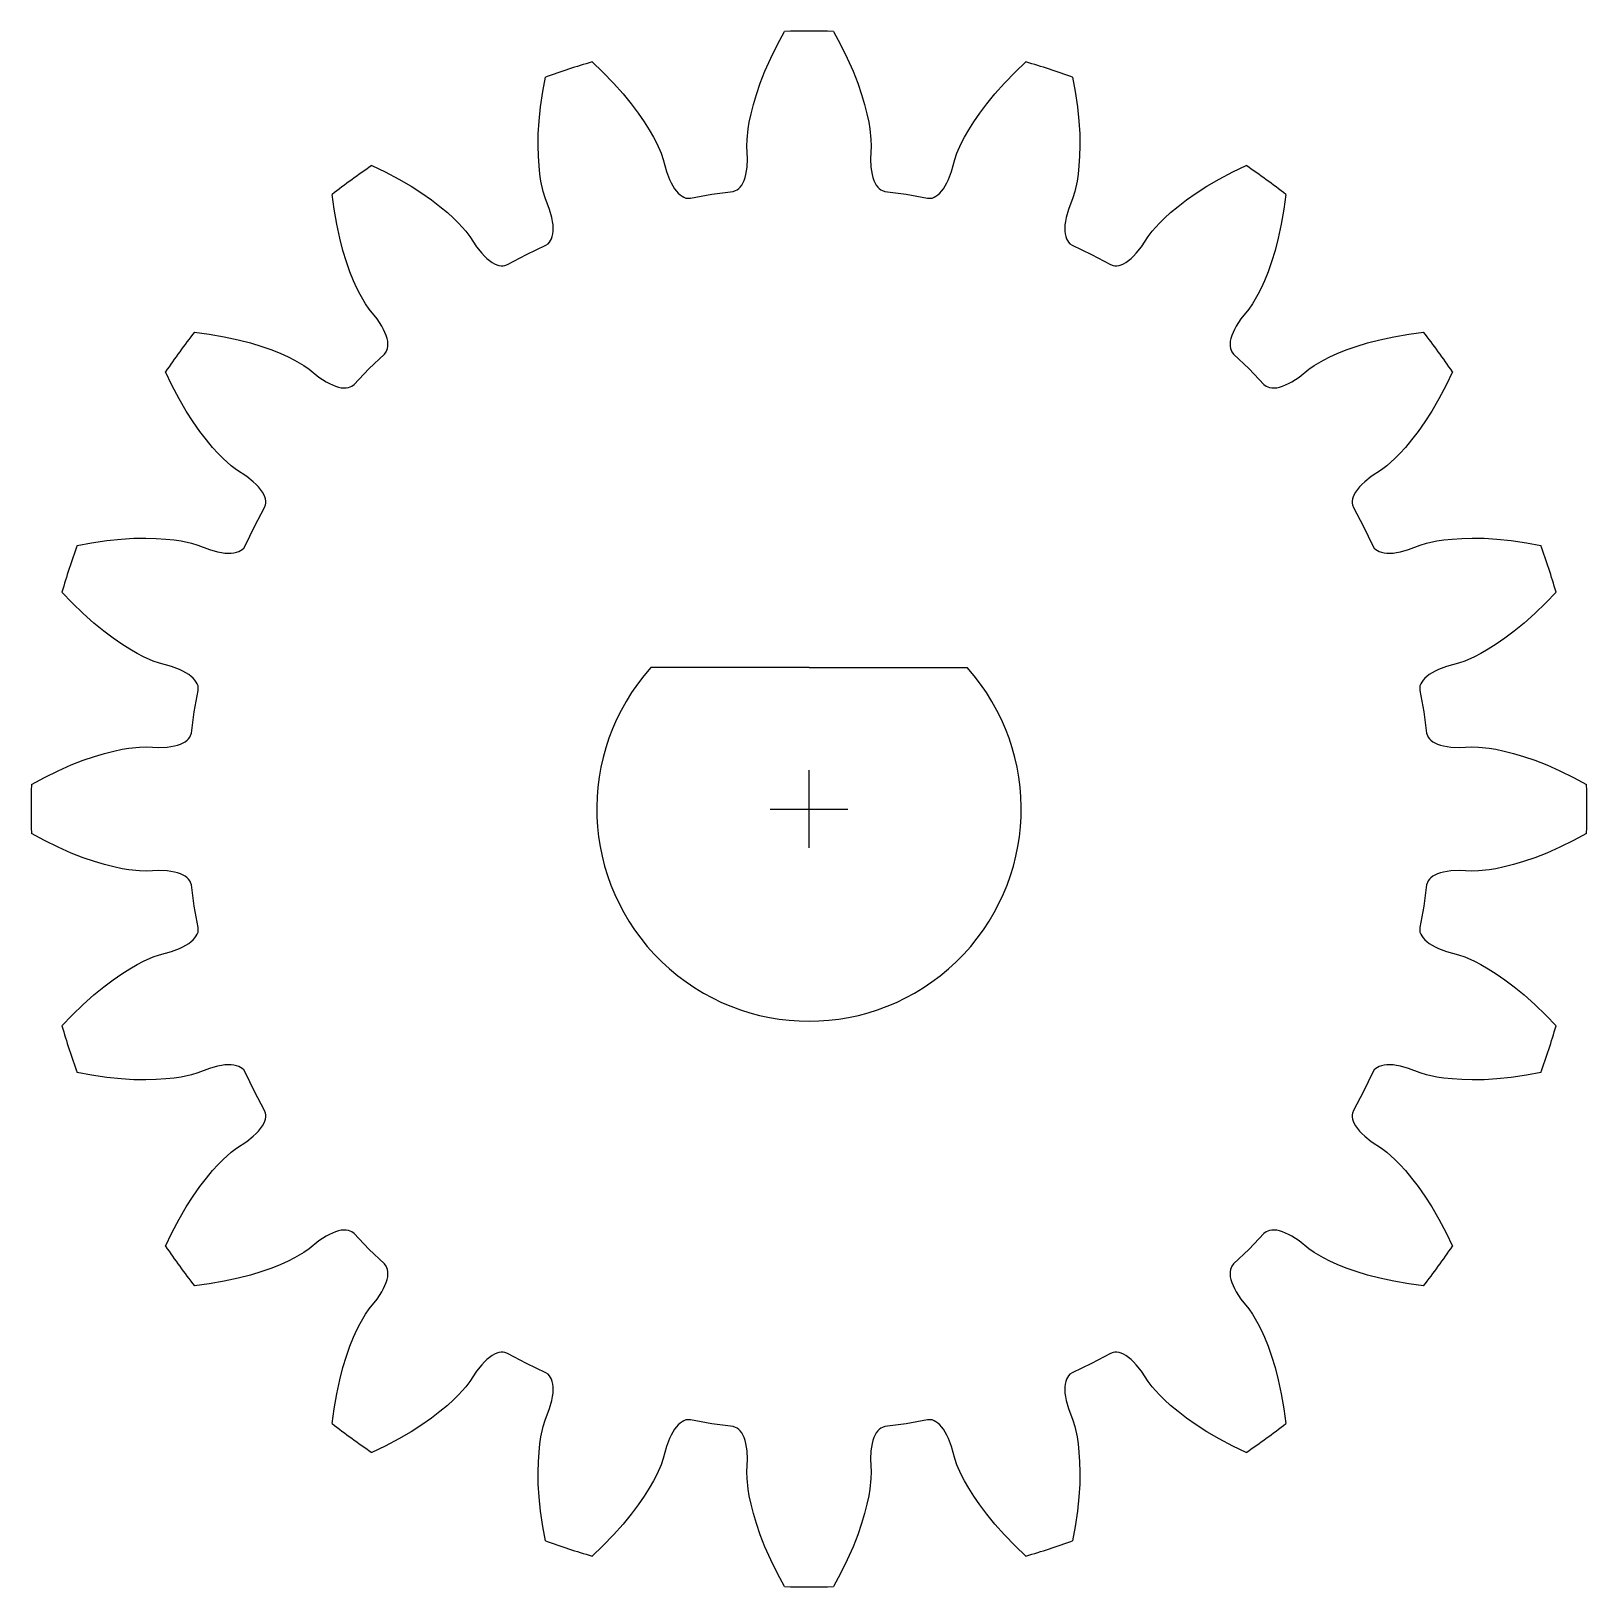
# Model space of a CAD drawing. Extents: x -5.5 to 5.5, y -5.5 to 5.5.
import ezdxf

# ---------------------------------------------------------------- set-up
doc = ezdxf.new("R2010")
doc.units = 0
doc.header["$MEASUREMENT"] = 0
doc.layers.get('0').update_dxf_attribs({"linetype": 'CONTINUOUS'})
doc.layers.add('layer0', color=7, linetype='CONTINUOUS')
doc.layers.add('layer1', color=7, linetype='CONTINUOUS')

msp = doc.modelspace()

# ---------------------------------------------------------------- linework, layer by layer
at = {"linetype": 'Continuous'}
for q in [(-1.118, 1), (1.118, 1)]:
    msp.add_line((0, 1), q, dxfattribs=at)
for p, q in [((0, -0.275), (0, 0.275)), ((0, -0.275), (0, 0.275)), ((-0.275, 0), (0.275, 0)), ((-0.275, 0), (0.275, 0))]:
    msp.add_line(p, q)
msp.add_arc((0, 0), 1.5, 138.1897, 41.8103)
msp.add_arc((0, 0), 1.5, 138.1897, 41.8103)
at = {"layer": 'layer0'}
for p, q in [((-0.271, 5.308), (-0.223, 5.405)), ((-0.223, 5.405), (-0.174, 5.497)), ((0.174, 5.497), (0.223, 5.405)), ((0.223, 5.405), (0.271, 5.308)), ((-1.534, 5.282), (-1.458, 5.21)), ((-0.312, 5.216), (-0.271, 5.308)), ((0.271, 5.308), (0.312, 5.216)), ((1.458, 5.21), (1.534, 5.282)), ((-1.883, 5.072), (-1.864, 5.175)), ((-1.458, 5.21), (-1.382, 5.132)), ((-0.345, 5.131), (-0.312, 5.216)), ((0.312, 5.216), (0.345, 5.131)), ((1.382, 5.132), (1.458, 5.21)), ((1.864, 5.175), (1.883, 5.072)), ((-1.898, 4.965), (-1.883, 5.072)), ((-1.382, 5.132), (-1.315, 5.057)), ((-0.372, 5.052), (-0.345, 5.131)), ((0.345, 5.131), (0.372, 5.052)), ((1.315, 5.057), (1.382, 5.132)), ((1.883, 5.072), (1.898, 4.965)), ((-1.908, 4.864), (-1.898, 4.965)), ((-1.315, 5.057), (-1.258, 4.987)), ((-1.258, 4.987), (-1.207, 4.919)), ((-0.41, 4.915), (-0.393, 4.98)), ((-0.393, 4.98), (-0.372, 5.052)), ((0.372, 5.052), (0.393, 4.98)), ((0.393, 4.98), (0.41, 4.915)), ((1.207, 4.919), (1.258, 4.987)), ((1.258, 4.987), (1.315, 5.057)), ((1.898, 4.965), (1.908, 4.864)), ((-1.914, 4.774), (-1.908, 4.864)), ((-1.207, 4.919), (-1.165, 4.858)), ((-1.165, 4.858), (-1.129, 4.801)), ((-0.43, 4.809), (-0.422, 4.857)), ((-0.422, 4.857), (-0.41, 4.915)), ((0.41, 4.915), (0.422, 4.857)), ((0.422, 4.857), (0.43, 4.809)), ((1.129, 4.801), (1.165, 4.858)), ((1.165, 4.858), (1.207, 4.919)), ((1.908, 4.864), (1.914, 4.774)), ((-1.915, 4.689), (-1.914, 4.774)), ((-1.129, 4.801), (-1.1, 4.75)), ((-1.1, 4.75), (-1.077, 4.706)), ((-0.439, 4.686), (-0.438, 4.733)), ((-0.438, 4.733), (-0.43, 4.809)), ((0.43, 4.809), (0.438, 4.733)), ((0.438, 4.733), (0.439, 4.686)), ((1.077, 4.706), (1.1, 4.75)), ((1.1, 4.75), (1.129, 4.801)), ((1.914, 4.774), (1.915, 4.689)), ((-1.913, 4.615), (-1.915, 4.689)), ((-1.077, 4.706), (-1.046, 4.636)), ((-1.046, 4.636), (-1.031, 4.592)), ((-0.434, 4.598), (-0.439, 4.686)), ((0.439, 4.686), (0.434, 4.598)), ((1.031, 4.592), (1.046, 4.636)), ((1.046, 4.636), (1.077, 4.706)), ((1.915, 4.689), (1.913, 4.615)), ((-3.091, 4.549), (-2.996, 4.504)), ((-1.909, 4.547), (-1.913, 4.615)), ((-1.902, 4.489), (-1.909, 4.547)), ((-1.031, 4.592), (-1.008, 4.507)), ((-0.446, 4.487), (-0.441, 4.512)), ((-0.441, 4.512), (-0.437, 4.538)), ((-0.437, 4.538), (-0.434, 4.598)), ((0.434, 4.598), (0.437, 4.538)), ((0.437, 4.538), (0.441, 4.512)), ((0.441, 4.512), (0.446, 4.487)), ((1.008, 4.507), (1.031, 4.592)), ((1.909, 4.547), (1.902, 4.489)), ((1.913, 4.615), (1.909, 4.547)), ((2.996, 4.504), (3.091, 4.549)), ((-2.996, 4.504), (-2.901, 4.454)), ((-2.901, 4.454), (-2.814, 4.403)), ((-2.814, 4.403), (-2.737, 4.354)), ((-1.895, 4.44), (-1.902, 4.489)), ((-1.879, 4.366), (-1.895, 4.44)), ((-1.008, 4.507), (-0.987, 4.451)), ((-0.987, 4.451), (-0.975, 4.427)), ((-0.975, 4.427), (-0.963, 4.405)), ((-0.963, 4.405), (-0.95, 4.386)), ((-0.486, 4.397), (-0.476, 4.411)), ((-0.476, 4.411), (-0.467, 4.426)), ((-0.467, 4.426), (-0.459, 4.444)), ((-0.459, 4.444), (-0.452, 4.465)), ((-0.452, 4.465), (-0.446, 4.487)), ((0.446, 4.487), (0.452, 4.465)), ((0.452, 4.465), (0.459, 4.444)), ((0.459, 4.444), (0.467, 4.426)), ((0.467, 4.426), (0.476, 4.411)), ((0.476, 4.411), (0.486, 4.397)), ((0.95, 4.386), (0.963, 4.405)), ((0.963, 4.405), (0.975, 4.427)), ((0.975, 4.427), (0.987, 4.451)), ((0.987, 4.451), (1.008, 4.507)), ((1.895, 4.44), (1.879, 4.366)), ((1.902, 4.489), (1.895, 4.44)), ((2.737, 4.354), (2.814, 4.403)), ((2.814, 4.403), (2.901, 4.454)), ((2.901, 4.454), (2.996, 4.504)), ((-3.358, 4.242), (-3.372, 4.345)), ((-2.737, 4.354), (-2.668, 4.306)), ((-2.668, 4.306), (-2.609, 4.26)), ((-1.865, 4.321), (-1.879, 4.366)), ((-1.834, 4.239), (-1.865, 4.321)), ((-0.95, 4.386), (-0.937, 4.369)), ((-0.937, 4.369), (-0.924, 4.354)), ((-0.924, 4.354), (-0.91, 4.342)), ((-0.91, 4.342), (-0.897, 4.332)), ((-0.897, 4.332), (-0.884, 4.325)), ((-0.884, 4.325), (-0.87, 4.32)), ((-0.87, 4.32), (-0.857, 4.318)), ((-0.857, 4.318), (-0.838, 4.319)), ((-0.838, 4.319), (-0.688, 4.346)), ((-0.688, 4.346), (-0.537, 4.367)), ((-0.537, 4.367), (-0.519, 4.372)), ((-0.519, 4.372), (-0.507, 4.378)), ((-0.507, 4.378), (-0.496, 4.387)), ((-0.496, 4.387), (-0.486, 4.397)), ((0.486, 4.397), (0.496, 4.387)), ((0.496, 4.387), (0.507, 4.378)), ((0.507, 4.378), (0.519, 4.372)), ((0.519, 4.372), (0.537, 4.367)), ((0.537, 4.367), (0.688, 4.346)), ((0.688, 4.346), (0.838, 4.319)), ((0.838, 4.319), (0.857, 4.318)), ((0.857, 4.318), (0.87, 4.32)), ((0.87, 4.32), (0.884, 4.325)), ((0.884, 4.325), (0.897, 4.332)), ((0.897, 4.332), (0.91, 4.342)), ((0.91, 4.342), (0.924, 4.354)), ((0.924, 4.354), (0.937, 4.369)), ((0.937, 4.369), (0.95, 4.386)), ((1.865, 4.321), (1.834, 4.239)), ((1.879, 4.366), (1.865, 4.321)), ((2.609, 4.26), (2.668, 4.306)), ((2.668, 4.306), (2.737, 4.354)), ((3.372, 4.345), (3.358, 4.242)), ((-3.339, 4.135), (-3.358, 4.242)), ((-2.609, 4.26), (-2.557, 4.217)), ((-2.557, 4.217), (-2.514, 4.178)), ((-1.818, 4.181), (-1.834, 4.239)), ((-1.813, 4.155), (-1.818, 4.181)), ((1.818, 4.181), (1.813, 4.155)), ((1.834, 4.239), (1.818, 4.181)), ((2.514, 4.178), (2.557, 4.217)), ((2.557, 4.217), (2.609, 4.26)), ((3.358, 4.242), (3.339, 4.135)), ((-3.318, 4.036), (-3.339, 4.135)), ((-2.514, 4.178), (-2.478, 4.143)), ((-2.478, 4.143), (-2.427, 4.086)), ((-2.427, 4.086), (-2.399, 4.049)), ((-1.81, 4.13), (-1.813, 4.155)), ((-1.812, 4.066), (-1.81, 4.085)), ((-1.809, 4.107), (-1.81, 4.13)), ((-1.81, 4.085), (-1.809, 4.107)), ((1.81, 4.13), (1.809, 4.107)), ((1.809, 4.107), (1.81, 4.085)), ((1.813, 4.155), (1.81, 4.13)), ((1.81, 4.085), (1.812, 4.066)), ((2.399, 4.049), (2.427, 4.086)), ((2.427, 4.086), (2.478, 4.143)), ((2.478, 4.143), (2.514, 4.178)), ((3.339, 4.135), (3.318, 4.036)), ((-3.295, 3.949), (-3.318, 4.036)), ((-2.399, 4.049), (-2.352, 3.975)), ((-2.352, 3.975), (-2.314, 3.929)), ((-1.998, 3.92), (-1.861, 3.987)), ((-1.861, 3.987), (-1.845, 3.997)), ((-1.845, 3.997), (-1.835, 4.007)), ((-1.835, 4.007), (-1.827, 4.019)), ((-1.827, 4.019), (-1.821, 4.032)), ((-1.821, 4.032), (-1.816, 4.048)), ((-1.816, 4.048), (-1.812, 4.066)), ((1.812, 4.066), (1.816, 4.048)), ((1.816, 4.048), (1.821, 4.032)), ((1.821, 4.032), (1.827, 4.019)), ((1.827, 4.019), (1.835, 4.007)), ((1.835, 4.007), (1.845, 3.997)), ((1.845, 3.997), (1.861, 3.987)), ((1.861, 3.987), (1.998, 3.92)), ((2.314, 3.929), (2.352, 3.975)), ((2.352, 3.975), (2.399, 4.049)), ((3.318, 4.036), (3.295, 3.949)), ((-3.27, 3.868), (-3.295, 3.949)), ((-3.246, 3.798), (-3.27, 3.868)), ((-2.314, 3.929), (-2.295, 3.909)), ((-2.295, 3.909), (-2.277, 3.892)), ((-2.277, 3.892), (-2.259, 3.877)), ((-2.259, 3.877), (-2.241, 3.865)), ((-2.241, 3.865), (-2.224, 3.855)), ((-2.224, 3.855), (-2.208, 3.848)), ((-2.132, 3.849), (-1.998, 3.92)), ((1.998, 3.92), (2.132, 3.849)), ((2.208, 3.848), (2.224, 3.855)), ((2.224, 3.855), (2.241, 3.865)), ((2.241, 3.865), (2.259, 3.877)), ((2.259, 3.877), (2.277, 3.892)), ((2.277, 3.892), (2.295, 3.909)), ((2.295, 3.909), (2.314, 3.929)), ((3.27, 3.868), (3.246, 3.798)), ((3.295, 3.949), (3.27, 3.868)), ((-3.221, 3.735), (-3.246, 3.798)), ((-2.208, 3.848), (-2.192, 3.843)), ((-2.192, 3.843), (-2.177, 3.84)), ((-2.177, 3.84), (-2.163, 3.84)), ((-2.163, 3.84), (-2.15, 3.842)), ((-2.15, 3.842), (-2.132, 3.849)), ((2.132, 3.849), (2.15, 3.842)), ((2.15, 3.842), (2.163, 3.84)), ((2.163, 3.84), (2.177, 3.84)), ((2.177, 3.84), (2.192, 3.843)), ((2.192, 3.843), (2.208, 3.848)), ((3.246, 3.798), (3.221, 3.735)), ((-3.196, 3.682), (-3.221, 3.735)), ((-3.174, 3.637), (-3.196, 3.682)), ((-3.136, 3.571), (-3.174, 3.637)), ((3.174, 3.637), (3.136, 3.571)), ((3.196, 3.682), (3.174, 3.637)), ((3.221, 3.735), (3.196, 3.682)), ((-3.109, 3.533), (-3.136, 3.571)), ((-3.054, 3.465), (-3.109, 3.533)), ((3.109, 3.533), (3.054, 3.465)), ((3.136, 3.571), (3.109, 3.533)), ((-3.021, 3.415), (-3.054, 3.465)), ((-3.008, 3.391), (-3.021, 3.415)), ((3.021, 3.415), (3.008, 3.391)), ((3.054, 3.465), (3.021, 3.415)), ((-4.345, 3.372), (-4.242, 3.358)), ((-4.242, 3.358), (-4.135, 3.339)), ((-4.135, 3.339), (-4.036, 3.318)), ((-4.036, 3.318), (-3.949, 3.295)), ((-2.998, 3.368), (-3.008, 3.391)), ((-2.99, 3.347), (-2.998, 3.368)), ((-2.983, 3.326), (-2.99, 3.347)), ((-2.979, 3.307), (-2.983, 3.326)), ((-2.978, 3.289), (-2.979, 3.307)), ((2.979, 3.307), (2.978, 3.289)), ((2.983, 3.326), (2.979, 3.307)), ((2.99, 3.347), (2.983, 3.326)), ((2.998, 3.368), (2.99, 3.347)), ((3.008, 3.391), (2.998, 3.368)), ((3.949, 3.295), (4.036, 3.318)), ((4.036, 3.318), (4.135, 3.339)), ((4.135, 3.339), (4.242, 3.358)), ((4.242, 3.358), (4.345, 3.372)), ((-3.949, 3.295), (-3.868, 3.27)), ((-3.868, 3.27), (-3.798, 3.246)), ((-3.798, 3.246), (-3.735, 3.221)), ((-3.735, 3.221), (-3.682, 3.196)), ((-3.682, 3.196), (-3.637, 3.174)), ((-3.111, 3.111), (-3.002, 3.217)), ((-3.002, 3.217), (-2.99, 3.232)), ((-2.99, 3.232), (-2.984, 3.244)), ((-2.984, 3.244), (-2.98, 3.257)), ((-2.98, 3.257), (-2.978, 3.272)), ((-2.978, 3.272), (-2.978, 3.289)), ((2.978, 3.289), (2.978, 3.272)), ((2.978, 3.272), (2.98, 3.257)), ((2.98, 3.257), (2.984, 3.244)), ((2.984, 3.244), (2.99, 3.232)), ((2.99, 3.232), (3.002, 3.217)), ((3.002, 3.217), (3.111, 3.111)), ((3.637, 3.174), (3.682, 3.196)), ((3.682, 3.196), (3.735, 3.221)), ((3.735, 3.221), (3.798, 3.246)), ((3.798, 3.246), (3.868, 3.27)), ((3.868, 3.27), (3.949, 3.295)), ((-4.504, 2.996), (-4.549, 3.091)), ((-3.637, 3.174), (-3.571, 3.136)), ((-3.571, 3.136), (-3.533, 3.109)), ((-3.533, 3.109), (-3.465, 3.054)), ((-3.217, 3.002), (-3.111, 3.111)), ((3.111, 3.111), (3.217, 3.002)), ((3.465, 3.054), (3.533, 3.109)), ((3.533, 3.109), (3.571, 3.136)), ((3.571, 3.136), (3.637, 3.174)), ((4.549, 3.091), (4.504, 2.996)), ((-4.454, 2.901), (-4.504, 2.996)), ((-3.465, 3.054), (-3.415, 3.021)), ((-3.415, 3.021), (-3.391, 3.008)), ((-3.391, 3.008), (-3.368, 2.998)), ((-3.368, 2.998), (-3.347, 2.99)), ((-3.347, 2.99), (-3.326, 2.983)), ((-3.326, 2.983), (-3.307, 2.979)), ((-3.307, 2.979), (-3.289, 2.978)), ((-3.289, 2.978), (-3.272, 2.978)), ((-3.272, 2.978), (-3.257, 2.98)), ((-3.257, 2.98), (-3.244, 2.984)), ((-3.244, 2.984), (-3.232, 2.99)), ((-3.232, 2.99), (-3.217, 3.002)), ((3.217, 3.002), (3.232, 2.99)), ((3.232, 2.99), (3.244, 2.984)), ((3.244, 2.984), (3.257, 2.98)), ((3.257, 2.98), (3.272, 2.978)), ((3.272, 2.978), (3.289, 2.978)), ((3.289, 2.978), (3.307, 2.979)), ((3.307, 2.979), (3.326, 2.983)), ((3.326, 2.983), (3.347, 2.99)), ((3.347, 2.99), (3.368, 2.998)), ((3.368, 2.998), (3.391, 3.008)), ((3.391, 3.008), (3.415, 3.021)), ((3.415, 3.021), (3.465, 3.054)), ((4.504, 2.996), (4.454, 2.901)), ((-4.403, 2.814), (-4.454, 2.901)), ((4.454, 2.901), (4.403, 2.814)), ((-4.354, 2.737), (-4.403, 2.814)), ((4.403, 2.814), (4.354, 2.737)), ((-4.306, 2.668), (-4.354, 2.737)), ((-4.26, 2.609), (-4.306, 2.668)), ((4.306, 2.668), (4.26, 2.609)), ((4.354, 2.737), (4.306, 2.668)), ((-4.217, 2.557), (-4.26, 2.609)), ((-4.178, 2.514), (-4.217, 2.557)), ((4.217, 2.557), (4.178, 2.514)), ((4.26, 2.609), (4.217, 2.557)), ((-4.143, 2.478), (-4.178, 2.514)), ((-4.086, 2.427), (-4.143, 2.478)), ((-4.049, 2.399), (-4.086, 2.427)), ((4.086, 2.427), (4.049, 2.399)), ((4.143, 2.478), (4.086, 2.427)), ((4.178, 2.514), (4.143, 2.478)), ((-3.975, 2.352), (-4.049, 2.399)), ((-3.929, 2.314), (-3.975, 2.352)), ((-3.909, 2.295), (-3.929, 2.314)), ((3.929, 2.314), (3.909, 2.295)), ((3.975, 2.352), (3.929, 2.314)), ((4.049, 2.399), (3.975, 2.352)), ((-3.892, 2.277), (-3.909, 2.295)), ((-3.877, 2.259), (-3.892, 2.277)), ((-3.865, 2.241), (-3.877, 2.259)), ((-3.855, 2.224), (-3.865, 2.241)), ((-3.848, 2.208), (-3.855, 2.224)), ((-3.843, 2.192), (-3.848, 2.208)), ((3.848, 2.208), (3.843, 2.192)), ((3.855, 2.224), (3.848, 2.208)), ((3.865, 2.241), (3.855, 2.224)), ((3.877, 2.259), (3.865, 2.241)), ((3.892, 2.277), (3.877, 2.259)), ((3.909, 2.295), (3.892, 2.277)), ((-3.92, 1.998), (-3.849, 2.132)), ((-3.849, 2.132), (-3.842, 2.15)), ((-3.84, 2.177), (-3.843, 2.192)), ((-3.842, 2.15), (-3.84, 2.163)), ((-3.84, 2.163), (-3.84, 2.177)), ((3.843, 2.192), (3.84, 2.177)), ((3.84, 2.177), (3.84, 2.163)), ((3.84, 2.163), (3.842, 2.15)), ((3.842, 2.15), (3.849, 2.132)), ((3.849, 2.132), (3.92, 1.998)), ((-3.987, 1.861), (-3.92, 1.998)), ((3.92, 1.998), (3.987, 1.861)), ((-5.175, 1.864), (-5.072, 1.883)), ((-5.072, 1.883), (-4.965, 1.898)), ((-4.965, 1.898), (-4.864, 1.908)), ((-4.864, 1.908), (-4.774, 1.914)), ((-4.774, 1.914), (-4.689, 1.915)), ((-4.689, 1.915), (-4.615, 1.913)), ((-4.615, 1.913), (-4.547, 1.909)), ((-4.547, 1.909), (-4.489, 1.902)), ((-4.489, 1.902), (-4.44, 1.895)), ((-4.44, 1.895), (-4.366, 1.879)), ((-4.366, 1.879), (-4.321, 1.865)), ((4.321, 1.865), (4.366, 1.879)), ((4.366, 1.879), (4.44, 1.895)), ((4.44, 1.895), (4.489, 1.902)), ((4.489, 1.902), (4.547, 1.909)), ((4.547, 1.909), (4.615, 1.913)), ((4.615, 1.913), (4.689, 1.915)), ((4.689, 1.915), (4.774, 1.914)), ((4.774, 1.914), (4.864, 1.908)), ((4.864, 1.908), (4.965, 1.898)), ((4.965, 1.898), (5.072, 1.883)), ((5.072, 1.883), (5.175, 1.864)), ((-4.321, 1.865), (-4.239, 1.834)), ((-4.239, 1.834), (-4.181, 1.818)), ((-4.181, 1.818), (-4.155, 1.813)), ((-4.155, 1.813), (-4.13, 1.81)), ((-4.13, 1.81), (-4.107, 1.809)), ((-4.107, 1.809), (-4.085, 1.81)), ((-4.085, 1.81), (-4.066, 1.812)), ((-4.066, 1.812), (-4.048, 1.816)), ((-4.048, 1.816), (-4.032, 1.821)), ((-4.032, 1.821), (-4.019, 1.827)), ((-4.019, 1.827), (-4.007, 1.835)), ((-4.007, 1.835), (-3.997, 1.845)), ((-3.997, 1.845), (-3.987, 1.861)), ((3.987, 1.861), (3.997, 1.845)), ((3.997, 1.845), (4.007, 1.835)), ((4.007, 1.835), (4.019, 1.827)), ((4.019, 1.827), (4.032, 1.821)), ((4.032, 1.821), (4.048, 1.816)), ((4.048, 1.816), (4.066, 1.812)), ((4.066, 1.812), (4.085, 1.81)), ((4.085, 1.81), (4.107, 1.809)), ((4.107, 1.809), (4.13, 1.81)), ((4.13, 1.81), (4.155, 1.813)), ((4.155, 1.813), (4.181, 1.818)), ((4.181, 1.818), (4.239, 1.834)), ((4.239, 1.834), (4.321, 1.865)), ((-5.21, 1.458), (-5.282, 1.534)), ((-5.132, 1.382), (-5.21, 1.458)), ((5.21, 1.458), (5.132, 1.382)), ((5.282, 1.534), (5.21, 1.458)), ((-5.057, 1.315), (-5.132, 1.382)), ((5.132, 1.382), (5.057, 1.315)), ((-4.987, 1.258), (-5.057, 1.315)), ((-4.919, 1.207), (-4.987, 1.258)), ((4.987, 1.258), (4.919, 1.207)), ((5.057, 1.315), (4.987, 1.258)), ((-4.858, 1.165), (-4.919, 1.207)), ((-4.801, 1.129), (-4.858, 1.165)), ((-4.75, 1.1), (-4.801, 1.129)), ((4.801, 1.129), (4.75, 1.1)), ((4.858, 1.165), (4.801, 1.129)), ((4.919, 1.207), (4.858, 1.165)), ((-4.706, 1.077), (-4.75, 1.1)), ((-4.636, 1.046), (-4.706, 1.077)), ((-4.592, 1.031), (-4.636, 1.046)), ((-4.507, 1.008), (-4.592, 1.031)), ((-4.451, 0.987), (-4.507, 1.008)), ((4.507, 1.008), (4.451, 0.987)), ((4.592, 1.031), (4.507, 1.008)), ((4.636, 1.046), (4.592, 1.031)), ((4.706, 1.077), (4.636, 1.046)), ((4.75, 1.1), (4.706, 1.077)), ((-4.427, 0.975), (-4.451, 0.987)), ((-4.405, 0.963), (-4.427, 0.975)), ((-4.386, 0.95), (-4.405, 0.963)), ((-4.369, 0.937), (-4.386, 0.95)), ((-4.354, 0.924), (-4.369, 0.937)), ((-4.342, 0.91), (-4.354, 0.924)), ((-4.332, 0.897), (-4.342, 0.91)), ((-4.325, 0.884), (-4.332, 0.897)), ((-4.32, 0.87), (-4.325, 0.884)), ((4.325, 0.884), (4.32, 0.87)), ((4.332, 0.897), (4.325, 0.884)), ((4.342, 0.91), (4.332, 0.897)), ((4.354, 0.924), (4.342, 0.91)), ((4.369, 0.937), (4.354, 0.924)), ((4.386, 0.95), (4.369, 0.937)), ((4.405, 0.963), (4.386, 0.95)), ((4.427, 0.975), (4.405, 0.963)), ((4.451, 0.987), (4.427, 0.975)), ((-4.346, 0.688), (-4.319, 0.838)), ((-4.318, 0.857), (-4.32, 0.87)), ((-4.319, 0.838), (-4.318, 0.857)), ((4.32, 0.87), (4.318, 0.857)), ((4.318, 0.857), (4.319, 0.838)), ((4.319, 0.838), (4.346, 0.688)), ((-4.367, 0.537), (-4.346, 0.688)), ((4.346, 0.688), (4.367, 0.537)), ((-4.538, 0.437), (-4.512, 0.441)), ((-4.512, 0.441), (-4.487, 0.446)), ((-4.487, 0.446), (-4.465, 0.452)), ((-4.465, 0.452), (-4.444, 0.459)), ((-4.444, 0.459), (-4.426, 0.467)), ((-4.426, 0.467), (-4.411, 0.476)), ((-4.411, 0.476), (-4.397, 0.486)), ((-4.397, 0.486), (-4.387, 0.496)), ((-4.387, 0.496), (-4.378, 0.507)), ((-4.378, 0.507), (-4.372, 0.519)), ((-4.372, 0.519), (-4.367, 0.537)), ((4.367, 0.537), (4.372, 0.519)), ((4.372, 0.519), (4.378, 0.507)), ((4.378, 0.507), (4.387, 0.496)), ((4.387, 0.496), (4.397, 0.486)), ((4.397, 0.486), (4.411, 0.476)), ((4.411, 0.476), (4.426, 0.467)), ((4.426, 0.467), (4.444, 0.459)), ((4.444, 0.459), (4.465, 0.452)), ((4.465, 0.452), (4.487, 0.446)), ((4.487, 0.446), (4.512, 0.441)), ((4.512, 0.441), (4.538, 0.437)), ((-5.216, 0.312), (-5.131, 0.345)), ((-5.131, 0.345), (-5.052, 0.372)), ((-5.052, 0.372), (-4.98, 0.393)), ((-4.98, 0.393), (-4.915, 0.41)), ((-4.915, 0.41), (-4.857, 0.422)), ((-4.857, 0.422), (-4.809, 0.43)), ((-4.809, 0.43), (-4.733, 0.438)), ((-4.733, 0.438), (-4.686, 0.439)), ((-4.686, 0.439), (-4.598, 0.434)), ((-4.598, 0.434), (-4.538, 0.437)), ((4.538, 0.437), (4.598, 0.434)), ((4.598, 0.434), (4.686, 0.439)), ((4.686, 0.439), (4.733, 0.438)), ((4.733, 0.438), (4.809, 0.43)), ((4.809, 0.43), (4.857, 0.422)), ((4.857, 0.422), (4.915, 0.41)), ((4.915, 0.41), (4.98, 0.393)), ((4.98, 0.393), (5.052, 0.372)), ((5.052, 0.372), (5.131, 0.345)), ((5.131, 0.345), (5.216, 0.312)), ((-5.497, 0.174), (-5.405, 0.223)), ((-5.405, 0.223), (-5.308, 0.271)), ((-5.308, 0.271), (-5.216, 0.312)), ((5.216, 0.312), (5.308, 0.271)), ((5.308, 0.271), (5.405, 0.223)), ((5.405, 0.223), (5.497, 0.174)), ((-5.405, -0.223), (-5.497, -0.174)), ((5.497, -0.174), (5.405, -0.223)), ((-5.308, -0.271), (-5.405, -0.223)), ((-5.216, -0.312), (-5.308, -0.271)), ((-5.131, -0.345), (-5.216, -0.312)), ((5.216, -0.312), (5.131, -0.345)), ((5.308, -0.271), (5.216, -0.312)), ((5.405, -0.223), (5.308, -0.271)), ((-5.052, -0.372), (-5.131, -0.345)), ((-4.98, -0.393), (-5.052, -0.372)), ((-4.915, -0.41), (-4.98, -0.393)), ((-4.857, -0.422), (-4.915, -0.41)), ((-4.809, -0.43), (-4.857, -0.422)), ((-4.733, -0.438), (-4.809, -0.43)), ((-4.686, -0.439), (-4.733, -0.438)), ((-4.598, -0.434), (-4.686, -0.439)), ((-4.538, -0.437), (-4.598, -0.434)), ((-4.512, -0.441), (-4.538, -0.437)), ((4.538, -0.437), (4.512, -0.441)), ((4.598, -0.434), (4.538, -0.437)), ((4.686, -0.439), (4.598, -0.434)), ((4.733, -0.438), (4.686, -0.439)), ((4.809, -0.43), (4.733, -0.438)), ((4.857, -0.422), (4.809, -0.43)), ((4.915, -0.41), (4.857, -0.422)), ((4.98, -0.393), (4.915, -0.41)), ((5.052, -0.372), (4.98, -0.393)), ((5.131, -0.345), (5.052, -0.372)), ((-4.487, -0.446), (-4.512, -0.441)), ((-4.465, -0.452), (-4.487, -0.446)), ((-4.444, -0.459), (-4.465, -0.452)), ((-4.426, -0.467), (-4.444, -0.459)), ((-4.411, -0.476), (-4.426, -0.467)), ((-4.397, -0.486), (-4.411, -0.476)), ((-4.387, -0.496), (-4.397, -0.486)), ((-4.378, -0.507), (-4.387, -0.496)), ((-4.372, -0.519), (-4.378, -0.507)), ((-4.367, -0.537), (-4.372, -0.519)), ((-4.346, -0.688), (-4.367, -0.537)), ((4.367, -0.537), (4.346, -0.688)), ((4.372, -0.519), (4.367, -0.537)), ((4.378, -0.507), (4.372, -0.519)), ((4.387, -0.496), (4.378, -0.507)), ((4.397, -0.486), (4.387, -0.496)), ((4.411, -0.476), (4.397, -0.486)), ((4.426, -0.467), (4.411, -0.476)), ((4.444, -0.459), (4.426, -0.467)), ((4.465, -0.452), (4.444, -0.459)), ((4.487, -0.446), (4.465, -0.452)), ((4.512, -0.441), (4.487, -0.446)), ((-4.319, -0.838), (-4.346, -0.688)), ((4.346, -0.688), (4.319, -0.838)), ((-4.325, -0.884), (-4.32, -0.87)), ((-4.32, -0.87), (-4.318, -0.857)), ((-4.318, -0.857), (-4.319, -0.838)), ((4.319, -0.838), (4.318, -0.857)), ((4.318, -0.857), (4.32, -0.87)), ((4.32, -0.87), (4.325, -0.884)), ((-4.507, -1.008), (-4.451, -0.987)), ((-4.451, -0.987), (-4.427, -0.975)), ((-4.427, -0.975), (-4.405, -0.963)), ((-4.405, -0.963), (-4.386, -0.95)), ((-4.386, -0.95), (-4.369, -0.937)), ((-4.369, -0.937), (-4.354, -0.924)), ((-4.354, -0.924), (-4.342, -0.91)), ((-4.342, -0.91), (-4.332, -0.897)), ((-4.332, -0.897), (-4.325, -0.884)), ((4.325, -0.884), (4.332, -0.897)), ((4.332, -0.897), (4.342, -0.91)), ((4.342, -0.91), (4.354, -0.924)), ((4.354, -0.924), (4.369, -0.937)), ((4.369, -0.937), (4.386, -0.95)), ((4.386, -0.95), (4.405, -0.963)), ((4.405, -0.963), (4.427, -0.975)), ((4.427, -0.975), (4.451, -0.987)), ((4.451, -0.987), (4.507, -1.008)), ((-4.801, -1.129), (-4.75, -1.1)), ((-4.75, -1.1), (-4.706, -1.077)), ((-4.706, -1.077), (-4.636, -1.046)), ((-4.636, -1.046), (-4.592, -1.031)), ((-4.592, -1.031), (-4.507, -1.008)), ((4.507, -1.008), (4.592, -1.031)), ((4.592, -1.031), (4.636, -1.046)), ((4.636, -1.046), (4.706, -1.077)), ((4.706, -1.077), (4.75, -1.1)), ((4.75, -1.1), (4.801, -1.129)), ((-4.987, -1.258), (-4.919, -1.207)), ((-4.919, -1.207), (-4.858, -1.165)), ((-4.858, -1.165), (-4.801, -1.129)), ((4.801, -1.129), (4.858, -1.165)), ((4.858, -1.165), (4.919, -1.207)), ((4.919, -1.207), (4.987, -1.258)), ((-5.132, -1.382), (-5.057, -1.315)), ((-5.057, -1.315), (-4.987, -1.258)), ((4.987, -1.258), (5.057, -1.315)), ((5.057, -1.315), (5.132, -1.382)), ((-5.21, -1.458), (-5.132, -1.382)), ((5.132, -1.382), (5.21, -1.458)), ((-5.282, -1.534), (-5.21, -1.458)), ((5.21, -1.458), (5.282, -1.534)), ((-5.072, -1.883), (-5.175, -1.864)), ((-4.321, -1.865), (-4.366, -1.879)), ((-4.239, -1.834), (-4.321, -1.865)), ((-4.181, -1.818), (-4.239, -1.834)), ((-4.155, -1.813), (-4.181, -1.818)), ((-4.13, -1.81), (-4.155, -1.813)), ((-4.107, -1.809), (-4.13, -1.81)), ((-4.085, -1.81), (-4.107, -1.809)), ((-4.066, -1.812), (-4.085, -1.81)), ((-4.048, -1.816), (-4.066, -1.812)), ((-4.032, -1.821), (-4.048, -1.816)), ((-4.019, -1.827), (-4.032, -1.821)), ((-4.007, -1.835), (-4.019, -1.827)), ((-3.997, -1.845), (-4.007, -1.835)), ((-3.987, -1.861), (-3.997, -1.845)), ((-3.92, -1.998), (-3.987, -1.861)), ((3.987, -1.861), (3.92, -1.998)), ((3.997, -1.845), (3.987, -1.861)), ((4.007, -1.835), (3.997, -1.845)), ((4.019, -1.827), (4.007, -1.835)), ((4.032, -1.821), (4.019, -1.827)), ((4.048, -1.816), (4.032, -1.821)), ((4.066, -1.812), (4.048, -1.816)), ((4.085, -1.81), (4.066, -1.812)), ((4.107, -1.809), (4.085, -1.81)), ((4.13, -1.81), (4.107, -1.809)), ((4.155, -1.813), (4.13, -1.81)), ((4.181, -1.818), (4.155, -1.813)), ((4.239, -1.834), (4.181, -1.818)), ((4.321, -1.865), (4.239, -1.834)), ((4.366, -1.879), (4.321, -1.865)), ((5.175, -1.864), (5.072, -1.883)), ((-4.965, -1.898), (-5.072, -1.883)), ((-4.864, -1.908), (-4.965, -1.898)), ((-4.774, -1.914), (-4.864, -1.908)), ((-4.689, -1.915), (-4.774, -1.914)), ((-4.615, -1.913), (-4.689, -1.915)), ((-4.547, -1.909), (-4.615, -1.913)), ((-4.489, -1.902), (-4.547, -1.909)), ((-4.44, -1.895), (-4.489, -1.902)), ((-4.366, -1.879), (-4.44, -1.895)), ((4.44, -1.895), (4.366, -1.879)), ((4.489, -1.902), (4.44, -1.895)), ((4.547, -1.909), (4.489, -1.902)), ((4.615, -1.913), (4.547, -1.909)), ((4.689, -1.915), (4.615, -1.913)), ((4.774, -1.914), (4.689, -1.915)), ((4.864, -1.908), (4.774, -1.914)), ((4.965, -1.898), (4.864, -1.908)), ((5.072, -1.883), (4.965, -1.898)), ((-3.849, -2.132), (-3.92, -1.998)), ((3.92, -1.998), (3.849, -2.132)), ((-3.842, -2.15), (-3.849, -2.132)), ((-3.848, -2.208), (-3.843, -2.192)), ((-3.843, -2.192), (-3.84, -2.177)), ((-3.84, -2.163), (-3.842, -2.15)), ((-3.84, -2.177), (-3.84, -2.163)), ((3.842, -2.15), (3.84, -2.163)), ((3.84, -2.163), (3.84, -2.177)), ((3.84, -2.177), (3.843, -2.192)), ((3.849, -2.132), (3.842, -2.15)), ((3.843, -2.192), (3.848, -2.208)), ((-3.929, -2.314), (-3.909, -2.295)), ((-3.909, -2.295), (-3.892, -2.277)), ((-3.892, -2.277), (-3.877, -2.259)), ((-3.877, -2.259), (-3.865, -2.241)), ((-3.865, -2.241), (-3.855, -2.224)), ((-3.855, -2.224), (-3.848, -2.208)), ((3.848, -2.208), (3.855, -2.224)), ((3.855, -2.224), (3.865, -2.241)), ((3.865, -2.241), (3.877, -2.259)), ((3.877, -2.259), (3.892, -2.277)), ((3.892, -2.277), (3.909, -2.295)), ((3.909, -2.295), (3.929, -2.314)), ((-4.086, -2.427), (-4.049, -2.399)), ((-4.049, -2.399), (-3.975, -2.352)), ((-3.975, -2.352), (-3.929, -2.314)), ((3.929, -2.314), (3.975, -2.352)), ((3.975, -2.352), (4.049, -2.399)), ((4.049, -2.399), (4.086, -2.427)), ((-4.217, -2.557), (-4.178, -2.514)), ((-4.178, -2.514), (-4.143, -2.478)), ((-4.143, -2.478), (-4.086, -2.427)), ((4.086, -2.427), (4.143, -2.478)), ((4.143, -2.478), (4.178, -2.514)), ((4.178, -2.514), (4.217, -2.557)), ((-4.306, -2.668), (-4.26, -2.609)), ((-4.26, -2.609), (-4.217, -2.557)), ((4.217, -2.557), (4.26, -2.609)), ((4.26, -2.609), (4.306, -2.668)), ((-4.403, -2.814), (-4.354, -2.737)), ((-4.354, -2.737), (-4.306, -2.668)), ((4.306, -2.668), (4.354, -2.737)), ((4.354, -2.737), (4.403, -2.814)), ((-4.454, -2.901), (-4.403, -2.814)), ((4.403, -2.814), (4.454, -2.901)), ((-4.504, -2.996), (-4.454, -2.901)), ((4.454, -2.901), (4.504, -2.996)), ((-4.549, -3.091), (-4.504, -2.996)), ((-3.465, -3.054), (-3.533, -3.109)), ((-3.415, -3.021), (-3.465, -3.054)), ((-3.391, -3.008), (-3.415, -3.021)), ((-3.368, -2.998), (-3.391, -3.008)), ((-3.347, -2.99), (-3.368, -2.998)), ((-3.326, -2.983), (-3.347, -2.99)), ((-3.307, -2.979), (-3.326, -2.983)), ((-3.289, -2.978), (-3.307, -2.979)), ((-3.272, -2.978), (-3.289, -2.978)), ((-3.257, -2.98), (-3.272, -2.978)), ((-3.244, -2.984), (-3.257, -2.98)), ((-3.232, -2.99), (-3.244, -2.984)), ((-3.217, -3.002), (-3.232, -2.99)), ((-3.111, -3.111), (-3.217, -3.002)), ((3.217, -3.002), (3.111, -3.111)), ((3.232, -2.99), (3.217, -3.002)), ((3.244, -2.984), (3.232, -2.99)), ((3.257, -2.98), (3.244, -2.984)), ((3.272, -2.978), (3.257, -2.98)), ((3.289, -2.978), (3.272, -2.978)), ((3.307, -2.979), (3.289, -2.978)), ((3.326, -2.983), (3.307, -2.979)), ((3.347, -2.99), (3.326, -2.983)), ((3.368, -2.998), (3.347, -2.99)), ((3.391, -3.008), (3.368, -2.998)), ((3.415, -3.021), (3.391, -3.008)), ((3.465, -3.054), (3.415, -3.021)), ((3.533, -3.109), (3.465, -3.054)), ((4.504, -2.996), (4.549, -3.091)), ((-3.637, -3.174), (-3.682, -3.196)), ((-3.571, -3.136), (-3.637, -3.174)), ((-3.533, -3.109), (-3.571, -3.136)), ((-3.002, -3.217), (-3.111, -3.111)), ((3.111, -3.111), (3.002, -3.217)), ((3.571, -3.136), (3.533, -3.109)), ((3.637, -3.174), (3.571, -3.136)), ((3.682, -3.196), (3.637, -3.174)), ((-3.949, -3.295), (-4.036, -3.318)), ((-3.868, -3.27), (-3.949, -3.295)), ((-3.798, -3.246), (-3.868, -3.27)), ((-3.735, -3.221), (-3.798, -3.246)), ((-3.682, -3.196), (-3.735, -3.221)), ((-2.99, -3.232), (-3.002, -3.217)), ((-2.984, -3.244), (-2.99, -3.232)), ((-2.98, -3.257), (-2.984, -3.244)), ((-2.978, -3.272), (-2.98, -3.257)), ((-2.979, -3.307), (-2.978, -3.289)), ((-2.978, -3.289), (-2.978, -3.272)), ((2.98, -3.257), (2.978, -3.272)), ((2.978, -3.272), (2.978, -3.289)), ((2.978, -3.289), (2.979, -3.307)), ((2.984, -3.244), (2.98, -3.257)), ((2.99, -3.232), (2.984, -3.244)), ((3.002, -3.217), (2.99, -3.232)), ((3.735, -3.221), (3.682, -3.196)), ((3.798, -3.246), (3.735, -3.221)), ((3.868, -3.27), (3.798, -3.246)), ((3.949, -3.295), (3.868, -3.27)), ((4.036, -3.318), (3.949, -3.295)), ((-4.242, -3.358), (-4.345, -3.372)), ((-4.135, -3.339), (-4.242, -3.358)), ((-4.036, -3.318), (-4.135, -3.339)), ((-3.021, -3.415), (-3.008, -3.391)), ((-3.008, -3.391), (-2.998, -3.368)), ((-2.998, -3.368), (-2.99, -3.347)), ((-2.99, -3.347), (-2.983, -3.326)), ((-2.983, -3.326), (-2.979, -3.307)), ((2.979, -3.307), (2.983, -3.326)), ((2.983, -3.326), (2.99, -3.347)), ((2.99, -3.347), (2.998, -3.368)), ((2.998, -3.368), (3.008, -3.391)), ((3.008, -3.391), (3.021, -3.415)), ((4.135, -3.339), (4.036, -3.318)), ((4.242, -3.358), (4.135, -3.339)), ((4.345, -3.372), (4.242, -3.358)), ((-3.109, -3.533), (-3.054, -3.465)), ((-3.054, -3.465), (-3.021, -3.415)), ((3.021, -3.415), (3.054, -3.465)), ((3.054, -3.465), (3.109, -3.533)), ((-3.174, -3.637), (-3.136, -3.571)), ((-3.136, -3.571), (-3.109, -3.533)), ((3.109, -3.533), (3.136, -3.571)), ((3.136, -3.571), (3.174, -3.637)), ((-3.246, -3.798), (-3.221, -3.735)), ((-3.221, -3.735), (-3.196, -3.682)), ((-3.196, -3.682), (-3.174, -3.637)), ((3.174, -3.637), (3.196, -3.682)), ((3.196, -3.682), (3.221, -3.735)), ((3.221, -3.735), (3.246, -3.798)), ((-3.27, -3.868), (-3.246, -3.798)), ((-2.208, -3.848), (-2.224, -3.855)), ((-2.192, -3.843), (-2.208, -3.848)), ((-2.177, -3.84), (-2.192, -3.843)), ((-2.163, -3.84), (-2.177, -3.84)), ((-2.15, -3.842), (-2.163, -3.84)), ((-2.132, -3.849), (-2.15, -3.842)), ((-1.998, -3.92), (-2.132, -3.849)), ((2.132, -3.849), (1.998, -3.92)), ((2.15, -3.842), (2.132, -3.849)), ((2.163, -3.84), (2.15, -3.842)), ((2.177, -3.84), (2.163, -3.84)), ((2.192, -3.843), (2.177, -3.84)), ((2.208, -3.848), (2.192, -3.843)), ((2.224, -3.855), (2.208, -3.848)), ((3.246, -3.798), (3.27, -3.868)), ((-3.318, -4.036), (-3.295, -3.949)), ((-3.295, -3.949), (-3.27, -3.868)), ((-2.314, -3.929), (-2.352, -3.975)), ((-2.295, -3.909), (-2.314, -3.929)), ((-2.277, -3.892), (-2.295, -3.909)), ((-2.259, -3.877), (-2.277, -3.892)), ((-2.241, -3.865), (-2.259, -3.877)), ((-2.224, -3.855), (-2.241, -3.865)), ((-1.861, -3.987), (-1.998, -3.92)), ((1.998, -3.92), (1.861, -3.987)), ((2.241, -3.865), (2.224, -3.855)), ((2.259, -3.877), (2.241, -3.865)), ((2.277, -3.892), (2.259, -3.877)), ((2.295, -3.909), (2.277, -3.892)), ((2.314, -3.929), (2.295, -3.909)), ((2.352, -3.975), (2.314, -3.929)), ((3.27, -3.868), (3.295, -3.949)), ((3.295, -3.949), (3.318, -4.036)), ((-3.339, -4.135), (-3.318, -4.036)), ((-2.399, -4.049), (-2.427, -4.086)), ((-2.352, -3.975), (-2.399, -4.049)), ((-1.845, -3.997), (-1.861, -3.987)), ((-1.835, -4.007), (-1.845, -3.997)), ((-1.827, -4.019), (-1.835, -4.007)), ((-1.821, -4.032), (-1.827, -4.019)), ((-1.816, -4.048), (-1.821, -4.032)), ((-1.812, -4.066), (-1.816, -4.048)), ((-1.81, -4.085), (-1.812, -4.066)), ((1.812, -4.066), (1.81, -4.085)), ((1.816, -4.048), (1.812, -4.066)), ((1.821, -4.032), (1.816, -4.048)), ((1.827, -4.019), (1.821, -4.032)), ((1.835, -4.007), (1.827, -4.019)), ((1.845, -3.997), (1.835, -4.007)), ((1.861, -3.987), (1.845, -3.997)), ((2.399, -4.049), (2.352, -3.975)), ((2.427, -4.086), (2.399, -4.049)), ((3.318, -4.036), (3.339, -4.135)), ((-3.358, -4.242), (-3.339, -4.135)), ((-2.514, -4.178), (-2.557, -4.217)), ((-2.478, -4.143), (-2.514, -4.178)), ((-2.427, -4.086), (-2.478, -4.143)), ((-1.818, -4.181), (-1.813, -4.155)), ((-1.813, -4.155), (-1.81, -4.13)), ((-1.809, -4.107), (-1.81, -4.085)), ((-1.81, -4.13), (-1.809, -4.107)), ((1.81, -4.085), (1.809, -4.107)), ((1.809, -4.107), (1.81, -4.13)), ((1.81, -4.13), (1.813, -4.155)), ((1.813, -4.155), (1.818, -4.181)), ((2.478, -4.143), (2.427, -4.086)), ((2.514, -4.178), (2.478, -4.143)), ((2.557, -4.217), (2.514, -4.178)), ((3.339, -4.135), (3.358, -4.242)), ((-3.372, -4.345), (-3.358, -4.242)), ((-2.609, -4.26), (-2.668, -4.306)), ((-2.557, -4.217), (-2.609, -4.26)), ((-1.865, -4.321), (-1.834, -4.239)), ((-1.834, -4.239), (-1.818, -4.181)), ((1.818, -4.181), (1.834, -4.239)), ((1.834, -4.239), (1.865, -4.321)), ((2.609, -4.26), (2.557, -4.217)), ((2.668, -4.306), (2.609, -4.26)), ((3.358, -4.242), (3.372, -4.345)), ((-2.737, -4.354), (-2.814, -4.403)), ((-2.668, -4.306), (-2.737, -4.354)), ((-1.895, -4.44), (-1.879, -4.366)), ((-1.879, -4.366), (-1.865, -4.321)), ((-0.95, -4.386), (-0.963, -4.405)), ((-0.937, -4.369), (-0.95, -4.386)), ((-0.924, -4.354), (-0.937, -4.369)), ((-0.91, -4.342), (-0.924, -4.354)), ((-0.897, -4.332), (-0.91, -4.342)), ((-0.884, -4.325), (-0.897, -4.332)), ((-0.87, -4.32), (-0.884, -4.325)), ((-0.857, -4.318), (-0.87, -4.32)), ((-0.838, -4.319), (-0.857, -4.318)), ((-0.688, -4.346), (-0.838, -4.319)), ((-0.537, -4.367), (-0.688, -4.346)), ((-0.519, -4.372), (-0.537, -4.367)), ((-0.507, -4.378), (-0.519, -4.372)), ((-0.496, -4.387), (-0.507, -4.378)), ((-0.486, -4.397), (-0.496, -4.387)), ((-0.476, -4.411), (-0.486, -4.397)), ((0.486, -4.397), (0.476, -4.411)), ((0.496, -4.387), (0.486, -4.397)), ((0.507, -4.378), (0.496, -4.387)), ((0.519, -4.372), (0.507, -4.378)), ((0.537, -4.367), (0.519, -4.372)), ((0.688, -4.346), (0.537, -4.367)), ((0.838, -4.319), (0.688, -4.346)), ((0.857, -4.318), (0.838, -4.319)), ((0.87, -4.32), (0.857, -4.318)), ((0.884, -4.325), (0.87, -4.32)), ((0.897, -4.332), (0.884, -4.325)), ((0.91, -4.342), (0.897, -4.332)), ((0.924, -4.354), (0.91, -4.342)), ((0.937, -4.369), (0.924, -4.354)), ((0.95, -4.386), (0.937, -4.369)), ((0.963, -4.405), (0.95, -4.386)), ((1.865, -4.321), (1.879, -4.366)), ((1.879, -4.366), (1.895, -4.44)), ((2.737, -4.354), (2.668, -4.306)), ((2.814, -4.403), (2.737, -4.354)), ((-2.996, -4.504), (-3.091, -4.549)), ((-2.901, -4.454), (-2.996, -4.504)), ((-2.814, -4.403), (-2.901, -4.454)), ((-1.909, -4.547), (-1.902, -4.489)), ((-1.902, -4.489), (-1.895, -4.44)), ((-1.008, -4.507), (-1.031, -4.592)), ((-0.987, -4.451), (-1.008, -4.507)), ((-0.975, -4.427), (-0.987, -4.451)), ((-0.963, -4.405), (-0.975, -4.427)), ((-0.467, -4.426), (-0.476, -4.411)), ((-0.459, -4.444), (-0.467, -4.426)), ((-0.452, -4.465), (-0.459, -4.444)), ((-0.446, -4.487), (-0.452, -4.465)), ((-0.441, -4.512), (-0.446, -4.487)), ((0.446, -4.487), (0.441, -4.512)), ((0.452, -4.465), (0.446, -4.487)), ((0.459, -4.444), (0.452, -4.465)), ((0.467, -4.426), (0.459, -4.444)), ((0.476, -4.411), (0.467, -4.426)), ((0.975, -4.427), (0.963, -4.405)), ((0.987, -4.451), (0.975, -4.427)), ((1.008, -4.507), (0.987, -4.451)), ((1.031, -4.592), (1.008, -4.507)), ((1.895, -4.44), (1.902, -4.489)), ((1.902, -4.489), (1.909, -4.547)), ((2.901, -4.454), (2.814, -4.403)), ((2.996, -4.504), (2.901, -4.454)), ((3.091, -4.549), (2.996, -4.504)), ((-1.915, -4.689), (-1.913, -4.615)), ((-1.913, -4.615), (-1.909, -4.547)), ((-1.031, -4.592), (-1.046, -4.636)), ((-0.437, -4.538), (-0.441, -4.512)), ((-0.439, -4.686), (-0.434, -4.598)), ((-0.434, -4.598), (-0.437, -4.538)), ((0.437, -4.538), (0.434, -4.598)), ((0.434, -4.598), (0.439, -4.686)), ((0.441, -4.512), (0.437, -4.538)), ((1.046, -4.636), (1.031, -4.592)), ((1.909, -4.547), (1.913, -4.615)), ((1.913, -4.615), (1.915, -4.689)), ((-1.914, -4.774), (-1.915, -4.689)), ((-1.077, -4.706), (-1.1, -4.75)), ((-1.046, -4.636), (-1.077, -4.706)), ((-0.438, -4.733), (-0.439, -4.686)), ((0.439, -4.686), (0.438, -4.733)), ((1.077, -4.706), (1.046, -4.636)), ((1.1, -4.75), (1.077, -4.706)), ((1.915, -4.689), (1.914, -4.774)), ((-1.908, -4.864), (-1.914, -4.774)), ((-1.129, -4.801), (-1.165, -4.858)), ((-1.1, -4.75), (-1.129, -4.801)), ((-0.43, -4.809), (-0.438, -4.733)), ((-0.422, -4.857), (-0.43, -4.809)), ((0.43, -4.809), (0.422, -4.857)), ((0.438, -4.733), (0.43, -4.809)), ((1.129, -4.801), (1.1, -4.75)), ((1.165, -4.858), (1.129, -4.801)), ((1.914, -4.774), (1.908, -4.864)), ((-1.898, -4.965), (-1.908, -4.864)), ((-1.207, -4.919), (-1.258, -4.987)), ((-1.165, -4.858), (-1.207, -4.919)), ((-0.41, -4.915), (-0.422, -4.857)), ((-0.393, -4.98), (-0.41, -4.915)), ((0.41, -4.915), (0.393, -4.98)), ((0.422, -4.857), (0.41, -4.915)), ((1.207, -4.919), (1.165, -4.858)), ((1.258, -4.987), (1.207, -4.919)), ((1.908, -4.864), (1.898, -4.965)), ((-1.883, -5.072), (-1.898, -4.965)), ((-1.315, -5.057), (-1.382, -5.132)), ((-1.258, -4.987), (-1.315, -5.057)), ((-0.372, -5.052), (-0.393, -4.98)), ((-0.345, -5.131), (-0.372, -5.052)), ((0.372, -5.052), (0.345, -5.131)), ((0.393, -4.98), (0.372, -5.052)), ((1.315, -5.057), (1.258, -4.987)), ((1.382, -5.132), (1.315, -5.057)), ((1.898, -4.965), (1.883, -5.072)), ((-1.864, -5.175), (-1.883, -5.072)), ((-1.382, -5.132), (-1.458, -5.21)), ((-0.312, -5.216), (-0.345, -5.131)), ((0.345, -5.131), (0.312, -5.216)), ((1.458, -5.21), (1.382, -5.132)), ((1.883, -5.072), (1.864, -5.175)), ((-1.458, -5.21), (-1.534, -5.282)), ((-0.271, -5.308), (-0.312, -5.216)), ((0.312, -5.216), (0.271, -5.308)), ((1.534, -5.282), (1.458, -5.21)), ((-0.223, -5.405), (-0.271, -5.308)), ((0.271, -5.308), (0.223, -5.405)), ((-0.174, -5.497), (-0.223, -5.405)), ((0.223, -5.405), (0.174, -5.497))]:
    msp.add_line(p, q, dxfattribs=at)
for start, end in [(88.191, 91.809), (106.191, 109.809), (70.191, 73.809), (124.191, 127.809), (52.191, 55.809), (142.191, 145.809), (34.191, 37.809), (160.191, 163.809), (16.191, 19.809), (178.191, 181.809), (358.191, 1.809), (196.191, 199.809), (340.191, 343.809), (214.191, 217.809), (322.191, 325.809), (232.191, 235.809), (304.191, 307.809), (250.191, 253.809), (286.191, 289.809), (268.191, 271.809)]:
    msp.add_arc((0, 0), 5.5, start, end, dxfattribs=at)
at = {"layer": 'layer1'}
for p, q in [((-0.271, 5.308), (-0.223, 5.405)), ((-0.223, 5.405), (-0.174, 5.497)), ((0.174, 5.497), (0.223, 5.405)), ((0.223, 5.405), (0.271, 5.308)), ((-1.534, 5.282), (-1.458, 5.21)), ((-0.312, 5.216), (-0.271, 5.308)), ((0.271, 5.308), (0.312, 5.216)), ((1.458, 5.21), (1.534, 5.282)), ((-1.883, 5.072), (-1.864, 5.175)), ((-1.458, 5.21), (-1.382, 5.132)), ((-0.345, 5.131), (-0.312, 5.216)), ((0.312, 5.216), (0.345, 5.131)), ((1.382, 5.132), (1.458, 5.21)), ((1.864, 5.175), (1.883, 5.072)), ((-1.898, 4.965), (-1.883, 5.072)), ((-1.382, 5.132), (-1.315, 5.057)), ((-0.372, 5.052), (-0.345, 5.131)), ((0.345, 5.131), (0.372, 5.052)), ((1.315, 5.057), (1.382, 5.132)), ((1.883, 5.072), (1.898, 4.965)), ((-1.908, 4.864), (-1.898, 4.965)), ((-1.315, 5.057), (-1.258, 4.987)), ((-1.258, 4.987), (-1.207, 4.919)), ((-0.41, 4.915), (-0.393, 4.98)), ((-0.393, 4.98), (-0.372, 5.052)), ((0.372, 5.052), (0.393, 4.98)), ((0.393, 4.98), (0.41, 4.915)), ((1.207, 4.919), (1.258, 4.987)), ((1.258, 4.987), (1.315, 5.057)), ((1.898, 4.965), (1.908, 4.864)), ((-1.914, 4.774), (-1.908, 4.864)), ((-1.207, 4.919), (-1.165, 4.858)), ((-1.165, 4.858), (-1.129, 4.801)), ((-0.43, 4.809), (-0.422, 4.857)), ((-0.422, 4.857), (-0.41, 4.915)), ((0.41, 4.915), (0.422, 4.857)), ((0.422, 4.857), (0.43, 4.809)), ((1.129, 4.801), (1.165, 4.858)), ((1.165, 4.858), (1.207, 4.919)), ((1.908, 4.864), (1.914, 4.774)), ((-1.915, 4.689), (-1.914, 4.774)), ((-1.129, 4.801), (-1.1, 4.75)), ((-1.1, 4.75), (-1.077, 4.706)), ((-0.439, 4.686), (-0.438, 4.733)), ((-0.438, 4.733), (-0.43, 4.809)), ((0.43, 4.809), (0.438, 4.733)), ((0.438, 4.733), (0.439, 4.686)), ((1.077, 4.706), (1.1, 4.75)), ((1.1, 4.75), (1.129, 4.801)), ((1.914, 4.774), (1.915, 4.689)), ((-1.913, 4.615), (-1.915, 4.689)), ((-1.077, 4.706), (-1.046, 4.636)), ((-1.046, 4.636), (-1.031, 4.592)), ((-0.434, 4.598), (-0.439, 4.686)), ((0.439, 4.686), (0.434, 4.598)), ((1.031, 4.592), (1.046, 4.636)), ((1.046, 4.636), (1.077, 4.706)), ((1.915, 4.689), (1.913, 4.615)), ((-3.091, 4.549), (-2.996, 4.504)), ((-1.909, 4.547), (-1.913, 4.615)), ((-1.902, 4.489), (-1.909, 4.547)), ((-1.031, 4.592), (-1.008, 4.507)), ((-0.446, 4.487), (-0.441, 4.512)), ((-0.441, 4.512), (-0.437, 4.538)), ((-0.437, 4.538), (-0.434, 4.598)), ((0.434, 4.598), (0.437, 4.538)), ((0.437, 4.538), (0.441, 4.512)), ((0.441, 4.512), (0.446, 4.487)), ((1.008, 4.507), (1.031, 4.592)), ((1.909, 4.547), (1.902, 4.489)), ((1.913, 4.615), (1.909, 4.547)), ((2.996, 4.504), (3.091, 4.549)), ((-2.996, 4.504), (-2.901, 4.454)), ((-2.901, 4.454), (-2.814, 4.403)), ((-2.814, 4.403), (-2.737, 4.354)), ((-1.895, 4.44), (-1.902, 4.489)), ((-1.879, 4.366), (-1.895, 4.44)), ((-1.008, 4.507), (-0.987, 4.451)), ((-0.987, 4.451), (-0.975, 4.427)), ((-0.975, 4.427), (-0.963, 4.405)), ((-0.963, 4.405), (-0.95, 4.386)), ((-0.486, 4.397), (-0.476, 4.411)), ((-0.476, 4.411), (-0.467, 4.426)), ((-0.467, 4.426), (-0.459, 4.444)), ((-0.459, 4.444), (-0.452, 4.465)), ((-0.452, 4.465), (-0.446, 4.487)), ((0.446, 4.487), (0.452, 4.465)), ((0.452, 4.465), (0.459, 4.444)), ((0.459, 4.444), (0.467, 4.426)), ((0.467, 4.426), (0.476, 4.411)), ((0.476, 4.411), (0.486, 4.397)), ((0.95, 4.386), (0.963, 4.405)), ((0.963, 4.405), (0.975, 4.427)), ((0.975, 4.427), (0.987, 4.451)), ((0.987, 4.451), (1.008, 4.507)), ((1.895, 4.44), (1.879, 4.366)), ((1.902, 4.489), (1.895, 4.44)), ((2.737, 4.354), (2.814, 4.403)), ((2.814, 4.403), (2.901, 4.454)), ((2.901, 4.454), (2.996, 4.504)), ((-3.358, 4.242), (-3.372, 4.345)), ((-2.737, 4.354), (-2.668, 4.306)), ((-2.668, 4.306), (-2.609, 4.26)), ((-1.865, 4.321), (-1.879, 4.366)), ((-1.834, 4.239), (-1.865, 4.321)), ((-0.95, 4.386), (-0.937, 4.369)), ((-0.937, 4.369), (-0.924, 4.354)), ((-0.924, 4.354), (-0.91, 4.342)), ((-0.91, 4.342), (-0.897, 4.332)), ((-0.897, 4.332), (-0.884, 4.325)), ((-0.884, 4.325), (-0.87, 4.32)), ((-0.87, 4.32), (-0.857, 4.318)), ((-0.857, 4.318), (-0.838, 4.319)), ((-0.838, 4.319), (-0.688, 4.346)), ((-0.688, 4.346), (-0.537, 4.367)), ((-0.537, 4.367), (-0.519, 4.372)), ((-0.519, 4.372), (-0.507, 4.378)), ((-0.507, 4.378), (-0.496, 4.387)), ((-0.496, 4.387), (-0.486, 4.397)), ((0.486, 4.397), (0.496, 4.387)), ((0.496, 4.387), (0.507, 4.378)), ((0.507, 4.378), (0.519, 4.372)), ((0.519, 4.372), (0.537, 4.367)), ((0.537, 4.367), (0.688, 4.346)), ((0.688, 4.346), (0.838, 4.319)), ((0.838, 4.319), (0.857, 4.318)), ((0.857, 4.318), (0.87, 4.32)), ((0.87, 4.32), (0.884, 4.325)), ((0.884, 4.325), (0.897, 4.332)), ((0.897, 4.332), (0.91, 4.342)), ((0.91, 4.342), (0.924, 4.354)), ((0.924, 4.354), (0.937, 4.369)), ((0.937, 4.369), (0.95, 4.386)), ((1.865, 4.321), (1.834, 4.239)), ((1.879, 4.366), (1.865, 4.321)), ((2.609, 4.26), (2.668, 4.306)), ((2.668, 4.306), (2.737, 4.354)), ((3.372, 4.345), (3.358, 4.242)), ((-3.339, 4.135), (-3.358, 4.242)), ((-2.609, 4.26), (-2.557, 4.217)), ((-2.557, 4.217), (-2.514, 4.178)), ((-1.818, 4.181), (-1.834, 4.239)), ((-1.813, 4.155), (-1.818, 4.181)), ((1.818, 4.181), (1.813, 4.155)), ((1.834, 4.239), (1.818, 4.181)), ((2.514, 4.178), (2.557, 4.217)), ((2.557, 4.217), (2.609, 4.26)), ((3.358, 4.242), (3.339, 4.135)), ((-3.318, 4.036), (-3.339, 4.135)), ((-2.514, 4.178), (-2.478, 4.143)), ((-2.478, 4.143), (-2.427, 4.086)), ((-2.427, 4.086), (-2.399, 4.049)), ((-1.81, 4.13), (-1.813, 4.155)), ((-1.812, 4.066), (-1.81, 4.085)), ((-1.809, 4.107), (-1.81, 4.13)), ((-1.81, 4.085), (-1.809, 4.107)), ((1.81, 4.13), (1.809, 4.107)), ((1.809, 4.107), (1.81, 4.085)), ((1.813, 4.155), (1.81, 4.13)), ((1.81, 4.085), (1.812, 4.066)), ((2.399, 4.049), (2.427, 4.086)), ((2.427, 4.086), (2.478, 4.143)), ((2.478, 4.143), (2.514, 4.178)), ((3.339, 4.135), (3.318, 4.036)), ((-3.295, 3.949), (-3.318, 4.036)), ((-2.399, 4.049), (-2.352, 3.975)), ((-2.352, 3.975), (-2.314, 3.929)), ((-1.998, 3.92), (-1.861, 3.987)), ((-1.861, 3.987), (-1.845, 3.997)), ((-1.845, 3.997), (-1.835, 4.007)), ((-1.835, 4.007), (-1.827, 4.019)), ((-1.827, 4.019), (-1.821, 4.032)), ((-1.821, 4.032), (-1.816, 4.048)), ((-1.816, 4.048), (-1.812, 4.066)), ((1.812, 4.066), (1.816, 4.048)), ((1.816, 4.048), (1.821, 4.032)), ((1.821, 4.032), (1.827, 4.019)), ((1.827, 4.019), (1.835, 4.007)), ((1.835, 4.007), (1.845, 3.997)), ((1.845, 3.997), (1.861, 3.987)), ((1.861, 3.987), (1.998, 3.92)), ((2.314, 3.929), (2.352, 3.975)), ((2.352, 3.975), (2.399, 4.049)), ((3.318, 4.036), (3.295, 3.949)), ((-3.27, 3.868), (-3.295, 3.949)), ((-3.246, 3.798), (-3.27, 3.868)), ((-2.314, 3.929), (-2.295, 3.909)), ((-2.295, 3.909), (-2.277, 3.892)), ((-2.277, 3.892), (-2.259, 3.877)), ((-2.259, 3.877), (-2.241, 3.865)), ((-2.241, 3.865), (-2.224, 3.855)), ((-2.224, 3.855), (-2.208, 3.848)), ((-2.132, 3.849), (-1.998, 3.92)), ((1.998, 3.92), (2.132, 3.849)), ((2.208, 3.848), (2.224, 3.855)), ((2.224, 3.855), (2.241, 3.865)), ((2.241, 3.865), (2.259, 3.877)), ((2.259, 3.877), (2.277, 3.892)), ((2.277, 3.892), (2.295, 3.909)), ((2.295, 3.909), (2.314, 3.929)), ((3.27, 3.868), (3.246, 3.798)), ((3.295, 3.949), (3.27, 3.868)), ((-3.221, 3.735), (-3.246, 3.798)), ((-2.208, 3.848), (-2.192, 3.843)), ((-2.192, 3.843), (-2.177, 3.84)), ((-2.177, 3.84), (-2.163, 3.84)), ((-2.163, 3.84), (-2.15, 3.842)), ((-2.15, 3.842), (-2.132, 3.849)), ((2.132, 3.849), (2.15, 3.842)), ((2.15, 3.842), (2.163, 3.84)), ((2.163, 3.84), (2.177, 3.84)), ((2.177, 3.84), (2.192, 3.843)), ((2.192, 3.843), (2.208, 3.848)), ((3.246, 3.798), (3.221, 3.735)), ((-3.196, 3.682), (-3.221, 3.735)), ((-3.174, 3.637), (-3.196, 3.682)), ((-3.136, 3.571), (-3.174, 3.637)), ((3.174, 3.637), (3.136, 3.571)), ((3.196, 3.682), (3.174, 3.637)), ((3.221, 3.735), (3.196, 3.682)), ((-3.109, 3.533), (-3.136, 3.571)), ((-3.054, 3.465), (-3.109, 3.533)), ((3.109, 3.533), (3.054, 3.465)), ((3.136, 3.571), (3.109, 3.533)), ((-3.021, 3.415), (-3.054, 3.465)), ((-3.008, 3.391), (-3.021, 3.415)), ((3.021, 3.415), (3.008, 3.391)), ((3.054, 3.465), (3.021, 3.415)), ((-4.345, 3.372), (-4.242, 3.358)), ((-4.242, 3.358), (-4.135, 3.339)), ((-4.135, 3.339), (-4.036, 3.318)), ((-4.036, 3.318), (-3.949, 3.295)), ((-2.998, 3.368), (-3.008, 3.391)), ((-2.99, 3.347), (-2.998, 3.368)), ((-2.983, 3.326), (-2.99, 3.347)), ((-2.979, 3.307), (-2.983, 3.326)), ((-2.978, 3.289), (-2.979, 3.307)), ((2.979, 3.307), (2.978, 3.289)), ((2.983, 3.326), (2.979, 3.307)), ((2.99, 3.347), (2.983, 3.326)), ((2.998, 3.368), (2.99, 3.347)), ((3.008, 3.391), (2.998, 3.368)), ((3.949, 3.295), (4.036, 3.318)), ((4.036, 3.318), (4.135, 3.339)), ((4.135, 3.339), (4.242, 3.358)), ((4.242, 3.358), (4.345, 3.372)), ((-3.949, 3.295), (-3.868, 3.27)), ((-3.868, 3.27), (-3.798, 3.246)), ((-3.798, 3.246), (-3.735, 3.221)), ((-3.735, 3.221), (-3.682, 3.196)), ((-3.682, 3.196), (-3.637, 3.174)), ((-3.111, 3.111), (-3.002, 3.217)), ((-3.002, 3.217), (-2.99, 3.232)), ((-2.99, 3.232), (-2.984, 3.244)), ((-2.984, 3.244), (-2.98, 3.257)), ((-2.98, 3.257), (-2.978, 3.272)), ((-2.978, 3.272), (-2.978, 3.289)), ((2.978, 3.289), (2.978, 3.272)), ((2.978, 3.272), (2.98, 3.257)), ((2.98, 3.257), (2.984, 3.244)), ((2.984, 3.244), (2.99, 3.232)), ((2.99, 3.232), (3.002, 3.217)), ((3.002, 3.217), (3.111, 3.111)), ((3.637, 3.174), (3.682, 3.196)), ((3.682, 3.196), (3.735, 3.221)), ((3.735, 3.221), (3.798, 3.246)), ((3.798, 3.246), (3.868, 3.27)), ((3.868, 3.27), (3.949, 3.295)), ((-4.504, 2.996), (-4.549, 3.091)), ((-3.637, 3.174), (-3.571, 3.136)), ((-3.571, 3.136), (-3.533, 3.109)), ((-3.533, 3.109), (-3.465, 3.054)), ((-3.217, 3.002), (-3.111, 3.111)), ((3.111, 3.111), (3.217, 3.002)), ((3.465, 3.054), (3.533, 3.109)), ((3.533, 3.109), (3.571, 3.136)), ((3.571, 3.136), (3.637, 3.174)), ((4.549, 3.091), (4.504, 2.996)), ((-4.454, 2.901), (-4.504, 2.996)), ((-3.465, 3.054), (-3.415, 3.021)), ((-3.415, 3.021), (-3.391, 3.008)), ((-3.391, 3.008), (-3.368, 2.998)), ((-3.368, 2.998), (-3.347, 2.99)), ((-3.347, 2.99), (-3.326, 2.983)), ((-3.326, 2.983), (-3.307, 2.979)), ((-3.307, 2.979), (-3.289, 2.978)), ((-3.289, 2.978), (-3.272, 2.978)), ((-3.272, 2.978), (-3.257, 2.98)), ((-3.257, 2.98), (-3.244, 2.984)), ((-3.244, 2.984), (-3.232, 2.99)), ((-3.232, 2.99), (-3.217, 3.002)), ((3.217, 3.002), (3.232, 2.99)), ((3.232, 2.99), (3.244, 2.984)), ((3.244, 2.984), (3.257, 2.98)), ((3.257, 2.98), (3.272, 2.978)), ((3.272, 2.978), (3.289, 2.978)), ((3.289, 2.978), (3.307, 2.979)), ((3.307, 2.979), (3.326, 2.983)), ((3.326, 2.983), (3.347, 2.99)), ((3.347, 2.99), (3.368, 2.998)), ((3.368, 2.998), (3.391, 3.008)), ((3.391, 3.008), (3.415, 3.021)), ((3.415, 3.021), (3.465, 3.054)), ((4.504, 2.996), (4.454, 2.901)), ((-4.403, 2.814), (-4.454, 2.901)), ((4.454, 2.901), (4.403, 2.814)), ((-4.354, 2.737), (-4.403, 2.814)), ((4.403, 2.814), (4.354, 2.737)), ((-4.306, 2.668), (-4.354, 2.737)), ((-4.26, 2.609), (-4.306, 2.668)), ((4.306, 2.668), (4.26, 2.609)), ((4.354, 2.737), (4.306, 2.668)), ((-4.217, 2.557), (-4.26, 2.609)), ((-4.178, 2.514), (-4.217, 2.557)), ((4.217, 2.557), (4.178, 2.514)), ((4.26, 2.609), (4.217, 2.557)), ((-4.143, 2.478), (-4.178, 2.514)), ((-4.086, 2.427), (-4.143, 2.478)), ((-4.049, 2.399), (-4.086, 2.427)), ((4.086, 2.427), (4.049, 2.399)), ((4.143, 2.478), (4.086, 2.427)), ((4.178, 2.514), (4.143, 2.478)), ((-3.975, 2.352), (-4.049, 2.399)), ((-3.929, 2.314), (-3.975, 2.352)), ((-3.909, 2.295), (-3.929, 2.314)), ((3.929, 2.314), (3.909, 2.295)), ((3.975, 2.352), (3.929, 2.314)), ((4.049, 2.399), (3.975, 2.352)), ((-3.892, 2.277), (-3.909, 2.295)), ((-3.877, 2.259), (-3.892, 2.277)), ((-3.865, 2.241), (-3.877, 2.259)), ((-3.855, 2.224), (-3.865, 2.241)), ((-3.848, 2.208), (-3.855, 2.224)), ((-3.843, 2.192), (-3.848, 2.208)), ((3.848, 2.208), (3.843, 2.192)), ((3.855, 2.224), (3.848, 2.208)), ((3.865, 2.241), (3.855, 2.224)), ((3.877, 2.259), (3.865, 2.241)), ((3.892, 2.277), (3.877, 2.259)), ((3.909, 2.295), (3.892, 2.277)), ((-3.92, 1.998), (-3.849, 2.132)), ((-3.849, 2.132), (-3.842, 2.15)), ((-3.84, 2.177), (-3.843, 2.192)), ((-3.842, 2.15), (-3.84, 2.163)), ((-3.84, 2.163), (-3.84, 2.177)), ((3.843, 2.192), (3.84, 2.177)), ((3.84, 2.177), (3.84, 2.163)), ((3.84, 2.163), (3.842, 2.15)), ((3.842, 2.15), (3.849, 2.132)), ((3.849, 2.132), (3.92, 1.998)), ((-3.987, 1.861), (-3.92, 1.998)), ((3.92, 1.998), (3.987, 1.861)), ((-5.175, 1.864), (-5.072, 1.883)), ((-5.072, 1.883), (-4.965, 1.898)), ((-4.965, 1.898), (-4.864, 1.908)), ((-4.864, 1.908), (-4.774, 1.914)), ((-4.774, 1.914), (-4.689, 1.915)), ((-4.689, 1.915), (-4.615, 1.913)), ((-4.615, 1.913), (-4.547, 1.909)), ((-4.547, 1.909), (-4.489, 1.902)), ((-4.489, 1.902), (-4.44, 1.895)), ((-4.44, 1.895), (-4.366, 1.879)), ((-4.366, 1.879), (-4.321, 1.865)), ((4.321, 1.865), (4.366, 1.879)), ((4.366, 1.879), (4.44, 1.895)), ((4.44, 1.895), (4.489, 1.902)), ((4.489, 1.902), (4.547, 1.909)), ((4.547, 1.909), (4.615, 1.913)), ((4.615, 1.913), (4.689, 1.915)), ((4.689, 1.915), (4.774, 1.914)), ((4.774, 1.914), (4.864, 1.908)), ((4.864, 1.908), (4.965, 1.898)), ((4.965, 1.898), (5.072, 1.883)), ((5.072, 1.883), (5.175, 1.864)), ((-4.321, 1.865), (-4.239, 1.834)), ((-4.239, 1.834), (-4.181, 1.818)), ((-4.181, 1.818), (-4.155, 1.813)), ((-4.155, 1.813), (-4.13, 1.81)), ((-4.13, 1.81), (-4.107, 1.809)), ((-4.107, 1.809), (-4.085, 1.81)), ((-4.085, 1.81), (-4.066, 1.812)), ((-4.066, 1.812), (-4.048, 1.816)), ((-4.048, 1.816), (-4.032, 1.821)), ((-4.032, 1.821), (-4.019, 1.827)), ((-4.019, 1.827), (-4.007, 1.835)), ((-4.007, 1.835), (-3.997, 1.845)), ((-3.997, 1.845), (-3.987, 1.861)), ((3.987, 1.861), (3.997, 1.845)), ((3.997, 1.845), (4.007, 1.835)), ((4.007, 1.835), (4.019, 1.827)), ((4.019, 1.827), (4.032, 1.821)), ((4.032, 1.821), (4.048, 1.816)), ((4.048, 1.816), (4.066, 1.812)), ((4.066, 1.812), (4.085, 1.81)), ((4.085, 1.81), (4.107, 1.809)), ((4.107, 1.809), (4.13, 1.81)), ((4.13, 1.81), (4.155, 1.813)), ((4.155, 1.813), (4.181, 1.818)), ((4.181, 1.818), (4.239, 1.834)), ((4.239, 1.834), (4.321, 1.865)), ((-5.21, 1.458), (-5.282, 1.534)), ((-5.132, 1.382), (-5.21, 1.458)), ((5.21, 1.458), (5.132, 1.382)), ((5.282, 1.534), (5.21, 1.458)), ((-5.057, 1.315), (-5.132, 1.382)), ((5.132, 1.382), (5.057, 1.315)), ((-4.987, 1.258), (-5.057, 1.315)), ((-4.919, 1.207), (-4.987, 1.258)), ((4.987, 1.258), (4.919, 1.207)), ((5.057, 1.315), (4.987, 1.258)), ((-4.858, 1.165), (-4.919, 1.207)), ((-4.801, 1.129), (-4.858, 1.165)), ((-4.75, 1.1), (-4.801, 1.129)), ((4.801, 1.129), (4.75, 1.1)), ((4.858, 1.165), (4.801, 1.129)), ((4.919, 1.207), (4.858, 1.165)), ((-4.706, 1.077), (-4.75, 1.1)), ((-4.636, 1.046), (-4.706, 1.077)), ((-4.592, 1.031), (-4.636, 1.046)), ((-4.507, 1.008), (-4.592, 1.031)), ((-4.451, 0.987), (-4.507, 1.008)), ((4.507, 1.008), (4.451, 0.987)), ((4.592, 1.031), (4.507, 1.008)), ((4.636, 1.046), (4.592, 1.031)), ((4.706, 1.077), (4.636, 1.046)), ((4.75, 1.1), (4.706, 1.077)), ((-4.427, 0.975), (-4.451, 0.987)), ((-4.405, 0.963), (-4.427, 0.975)), ((-4.386, 0.95), (-4.405, 0.963)), ((-4.369, 0.937), (-4.386, 0.95)), ((-4.354, 0.924), (-4.369, 0.937)), ((-4.342, 0.91), (-4.354, 0.924)), ((-4.332, 0.897), (-4.342, 0.91)), ((-4.325, 0.884), (-4.332, 0.897)), ((-4.32, 0.87), (-4.325, 0.884)), ((4.325, 0.884), (4.32, 0.87)), ((4.332, 0.897), (4.325, 0.884)), ((4.342, 0.91), (4.332, 0.897)), ((4.354, 0.924), (4.342, 0.91)), ((4.369, 0.937), (4.354, 0.924)), ((4.386, 0.95), (4.369, 0.937)), ((4.405, 0.963), (4.386, 0.95)), ((4.427, 0.975), (4.405, 0.963)), ((4.451, 0.987), (4.427, 0.975)), ((-4.346, 0.688), (-4.319, 0.838)), ((-4.318, 0.857), (-4.32, 0.87)), ((-4.319, 0.838), (-4.318, 0.857)), ((4.32, 0.87), (4.318, 0.857)), ((4.318, 0.857), (4.319, 0.838)), ((4.319, 0.838), (4.346, 0.688)), ((-4.367, 0.537), (-4.346, 0.688)), ((4.346, 0.688), (4.367, 0.537)), ((-4.538, 0.437), (-4.512, 0.441)), ((-4.512, 0.441), (-4.487, 0.446)), ((-4.487, 0.446), (-4.465, 0.452)), ((-4.465, 0.452), (-4.444, 0.459)), ((-4.444, 0.459), (-4.426, 0.467)), ((-4.426, 0.467), (-4.411, 0.476)), ((-4.411, 0.476), (-4.397, 0.486)), ((-4.397, 0.486), (-4.387, 0.496)), ((-4.387, 0.496), (-4.378, 0.507)), ((-4.378, 0.507), (-4.372, 0.519)), ((-4.372, 0.519), (-4.367, 0.537)), ((4.367, 0.537), (4.372, 0.519)), ((4.372, 0.519), (4.378, 0.507)), ((4.378, 0.507), (4.387, 0.496)), ((4.387, 0.496), (4.397, 0.486)), ((4.397, 0.486), (4.411, 0.476)), ((4.411, 0.476), (4.426, 0.467)), ((4.426, 0.467), (4.444, 0.459)), ((4.444, 0.459), (4.465, 0.452)), ((4.465, 0.452), (4.487, 0.446)), ((4.487, 0.446), (4.512, 0.441)), ((4.512, 0.441), (4.538, 0.437)), ((-5.216, 0.312), (-5.131, 0.345)), ((-5.131, 0.345), (-5.052, 0.372)), ((-5.052, 0.372), (-4.98, 0.393)), ((-4.98, 0.393), (-4.915, 0.41)), ((-4.915, 0.41), (-4.857, 0.422)), ((-4.857, 0.422), (-4.809, 0.43)), ((-4.809, 0.43), (-4.733, 0.438)), ((-4.733, 0.438), (-4.686, 0.439)), ((-4.686, 0.439), (-4.598, 0.434)), ((-4.598, 0.434), (-4.538, 0.437)), ((4.538, 0.437), (4.598, 0.434)), ((4.598, 0.434), (4.686, 0.439)), ((4.686, 0.439), (4.733, 0.438)), ((4.733, 0.438), (4.809, 0.43)), ((4.809, 0.43), (4.857, 0.422)), ((4.857, 0.422), (4.915, 0.41)), ((4.915, 0.41), (4.98, 0.393)), ((4.98, 0.393), (5.052, 0.372)), ((5.052, 0.372), (5.131, 0.345)), ((5.131, 0.345), (5.216, 0.312)), ((-5.497, 0.174), (-5.405, 0.223)), ((-5.405, 0.223), (-5.308, 0.271)), ((-5.308, 0.271), (-5.216, 0.312)), ((5.216, 0.312), (5.308, 0.271)), ((5.308, 0.271), (5.405, 0.223)), ((5.405, 0.223), (5.497, 0.174)), ((-5.405, -0.223), (-5.497, -0.174)), ((5.497, -0.174), (5.405, -0.223)), ((-5.308, -0.271), (-5.405, -0.223)), ((-5.216, -0.312), (-5.308, -0.271)), ((-5.131, -0.345), (-5.216, -0.312)), ((5.216, -0.312), (5.131, -0.345)), ((5.308, -0.271), (5.216, -0.312)), ((5.405, -0.223), (5.308, -0.271)), ((-5.052, -0.372), (-5.131, -0.345)), ((-4.98, -0.393), (-5.052, -0.372)), ((-4.915, -0.41), (-4.98, -0.393)), ((-4.857, -0.422), (-4.915, -0.41)), ((-4.809, -0.43), (-4.857, -0.422)), ((-4.733, -0.438), (-4.809, -0.43)), ((-4.686, -0.439), (-4.733, -0.438)), ((-4.598, -0.434), (-4.686, -0.439)), ((-4.538, -0.437), (-4.598, -0.434)), ((-4.512, -0.441), (-4.538, -0.437)), ((4.538, -0.437), (4.512, -0.441)), ((4.598, -0.434), (4.538, -0.437)), ((4.686, -0.439), (4.598, -0.434)), ((4.733, -0.438), (4.686, -0.439)), ((4.809, -0.43), (4.733, -0.438)), ((4.857, -0.422), (4.809, -0.43)), ((4.915, -0.41), (4.857, -0.422)), ((4.98, -0.393), (4.915, -0.41)), ((5.052, -0.372), (4.98, -0.393)), ((5.131, -0.345), (5.052, -0.372)), ((-4.487, -0.446), (-4.512, -0.441)), ((-4.465, -0.452), (-4.487, -0.446)), ((-4.444, -0.459), (-4.465, -0.452)), ((-4.426, -0.467), (-4.444, -0.459)), ((-4.411, -0.476), (-4.426, -0.467)), ((-4.397, -0.486), (-4.411, -0.476)), ((-4.387, -0.496), (-4.397, -0.486)), ((-4.378, -0.507), (-4.387, -0.496)), ((-4.372, -0.519), (-4.378, -0.507)), ((-4.367, -0.537), (-4.372, -0.519)), ((-4.346, -0.688), (-4.367, -0.537)), ((4.367, -0.537), (4.346, -0.688)), ((4.372, -0.519), (4.367, -0.537)), ((4.378, -0.507), (4.372, -0.519)), ((4.387, -0.496), (4.378, -0.507)), ((4.397, -0.486), (4.387, -0.496)), ((4.411, -0.476), (4.397, -0.486)), ((4.426, -0.467), (4.411, -0.476)), ((4.444, -0.459), (4.426, -0.467)), ((4.465, -0.452), (4.444, -0.459)), ((4.487, -0.446), (4.465, -0.452)), ((4.512, -0.441), (4.487, -0.446)), ((-4.319, -0.838), (-4.346, -0.688)), ((4.346, -0.688), (4.319, -0.838)), ((-4.325, -0.884), (-4.32, -0.87)), ((-4.32, -0.87), (-4.318, -0.857)), ((-4.318, -0.857), (-4.319, -0.838)), ((4.319, -0.838), (4.318, -0.857)), ((4.318, -0.857), (4.32, -0.87)), ((4.32, -0.87), (4.325, -0.884)), ((-4.507, -1.008), (-4.451, -0.987)), ((-4.451, -0.987), (-4.427, -0.975)), ((-4.427, -0.975), (-4.405, -0.963)), ((-4.405, -0.963), (-4.386, -0.95)), ((-4.386, -0.95), (-4.369, -0.937)), ((-4.369, -0.937), (-4.354, -0.924)), ((-4.354, -0.924), (-4.342, -0.91)), ((-4.342, -0.91), (-4.332, -0.897)), ((-4.332, -0.897), (-4.325, -0.884)), ((4.325, -0.884), (4.332, -0.897)), ((4.332, -0.897), (4.342, -0.91)), ((4.342, -0.91), (4.354, -0.924)), ((4.354, -0.924), (4.369, -0.937)), ((4.369, -0.937), (4.386, -0.95)), ((4.386, -0.95), (4.405, -0.963)), ((4.405, -0.963), (4.427, -0.975)), ((4.427, -0.975), (4.451, -0.987)), ((4.451, -0.987), (4.507, -1.008)), ((-4.801, -1.129), (-4.75, -1.1)), ((-4.75, -1.1), (-4.706, -1.077)), ((-4.706, -1.077), (-4.636, -1.046)), ((-4.636, -1.046), (-4.592, -1.031)), ((-4.592, -1.031), (-4.507, -1.008)), ((4.507, -1.008), (4.592, -1.031)), ((4.592, -1.031), (4.636, -1.046)), ((4.636, -1.046), (4.706, -1.077)), ((4.706, -1.077), (4.75, -1.1)), ((4.75, -1.1), (4.801, -1.129)), ((-4.987, -1.258), (-4.919, -1.207)), ((-4.919, -1.207), (-4.858, -1.165)), ((-4.858, -1.165), (-4.801, -1.129)), ((4.801, -1.129), (4.858, -1.165)), ((4.858, -1.165), (4.919, -1.207)), ((4.919, -1.207), (4.987, -1.258)), ((-5.132, -1.382), (-5.057, -1.315)), ((-5.057, -1.315), (-4.987, -1.258)), ((4.987, -1.258), (5.057, -1.315)), ((5.057, -1.315), (5.132, -1.382)), ((-5.21, -1.458), (-5.132, -1.382)), ((5.132, -1.382), (5.21, -1.458)), ((-5.282, -1.534), (-5.21, -1.458)), ((5.21, -1.458), (5.282, -1.534)), ((-5.072, -1.883), (-5.175, -1.864)), ((-4.321, -1.865), (-4.366, -1.879)), ((-4.239, -1.834), (-4.321, -1.865)), ((-4.181, -1.818), (-4.239, -1.834)), ((-4.155, -1.813), (-4.181, -1.818)), ((-4.13, -1.81), (-4.155, -1.813)), ((-4.107, -1.809), (-4.13, -1.81)), ((-4.085, -1.81), (-4.107, -1.809)), ((-4.066, -1.812), (-4.085, -1.81)), ((-4.048, -1.816), (-4.066, -1.812)), ((-4.032, -1.821), (-4.048, -1.816)), ((-4.019, -1.827), (-4.032, -1.821)), ((-4.007, -1.835), (-4.019, -1.827)), ((-3.997, -1.845), (-4.007, -1.835)), ((-3.987, -1.861), (-3.997, -1.845)), ((-3.92, -1.998), (-3.987, -1.861)), ((3.987, -1.861), (3.92, -1.998)), ((3.997, -1.845), (3.987, -1.861)), ((4.007, -1.835), (3.997, -1.845)), ((4.019, -1.827), (4.007, -1.835)), ((4.032, -1.821), (4.019, -1.827)), ((4.048, -1.816), (4.032, -1.821)), ((4.066, -1.812), (4.048, -1.816)), ((4.085, -1.81), (4.066, -1.812)), ((4.107, -1.809), (4.085, -1.81)), ((4.13, -1.81), (4.107, -1.809)), ((4.155, -1.813), (4.13, -1.81)), ((4.181, -1.818), (4.155, -1.813)), ((4.239, -1.834), (4.181, -1.818)), ((4.321, -1.865), (4.239, -1.834)), ((4.366, -1.879), (4.321, -1.865)), ((5.175, -1.864), (5.072, -1.883)), ((-4.965, -1.898), (-5.072, -1.883)), ((-4.864, -1.908), (-4.965, -1.898)), ((-4.774, -1.914), (-4.864, -1.908)), ((-4.689, -1.915), (-4.774, -1.914)), ((-4.615, -1.913), (-4.689, -1.915)), ((-4.547, -1.909), (-4.615, -1.913)), ((-4.489, -1.902), (-4.547, -1.909)), ((-4.44, -1.895), (-4.489, -1.902)), ((-4.366, -1.879), (-4.44, -1.895)), ((4.44, -1.895), (4.366, -1.879)), ((4.489, -1.902), (4.44, -1.895)), ((4.547, -1.909), (4.489, -1.902)), ((4.615, -1.913), (4.547, -1.909)), ((4.689, -1.915), (4.615, -1.913)), ((4.774, -1.914), (4.689, -1.915)), ((4.864, -1.908), (4.774, -1.914)), ((4.965, -1.898), (4.864, -1.908)), ((5.072, -1.883), (4.965, -1.898)), ((-3.849, -2.132), (-3.92, -1.998)), ((3.92, -1.998), (3.849, -2.132)), ((-3.842, -2.15), (-3.849, -2.132)), ((-3.848, -2.208), (-3.843, -2.192)), ((-3.843, -2.192), (-3.84, -2.177)), ((-3.84, -2.163), (-3.842, -2.15)), ((-3.84, -2.177), (-3.84, -2.163)), ((3.842, -2.15), (3.84, -2.163)), ((3.84, -2.163), (3.84, -2.177)), ((3.84, -2.177), (3.843, -2.192)), ((3.849, -2.132), (3.842, -2.15)), ((3.843, -2.192), (3.848, -2.208)), ((-3.929, -2.314), (-3.909, -2.295)), ((-3.909, -2.295), (-3.892, -2.277)), ((-3.892, -2.277), (-3.877, -2.259)), ((-3.877, -2.259), (-3.865, -2.241)), ((-3.865, -2.241), (-3.855, -2.224)), ((-3.855, -2.224), (-3.848, -2.208)), ((3.848, -2.208), (3.855, -2.224)), ((3.855, -2.224), (3.865, -2.241)), ((3.865, -2.241), (3.877, -2.259)), ((3.877, -2.259), (3.892, -2.277)), ((3.892, -2.277), (3.909, -2.295)), ((3.909, -2.295), (3.929, -2.314)), ((-4.086, -2.427), (-4.049, -2.399)), ((-4.049, -2.399), (-3.975, -2.352)), ((-3.975, -2.352), (-3.929, -2.314)), ((3.929, -2.314), (3.975, -2.352)), ((3.975, -2.352), (4.049, -2.399)), ((4.049, -2.399), (4.086, -2.427)), ((-4.217, -2.557), (-4.178, -2.514)), ((-4.178, -2.514), (-4.143, -2.478)), ((-4.143, -2.478), (-4.086, -2.427)), ((4.086, -2.427), (4.143, -2.478)), ((4.143, -2.478), (4.178, -2.514)), ((4.178, -2.514), (4.217, -2.557)), ((-4.306, -2.668), (-4.26, -2.609)), ((-4.26, -2.609), (-4.217, -2.557)), ((4.217, -2.557), (4.26, -2.609)), ((4.26, -2.609), (4.306, -2.668)), ((-4.403, -2.814), (-4.354, -2.737)), ((-4.354, -2.737), (-4.306, -2.668)), ((4.306, -2.668), (4.354, -2.737)), ((4.354, -2.737), (4.403, -2.814)), ((-4.454, -2.901), (-4.403, -2.814)), ((4.403, -2.814), (4.454, -2.901)), ((-4.504, -2.996), (-4.454, -2.901)), ((4.454, -2.901), (4.504, -2.996)), ((-4.549, -3.091), (-4.504, -2.996)), ((-3.465, -3.054), (-3.533, -3.109)), ((-3.415, -3.021), (-3.465, -3.054)), ((-3.391, -3.008), (-3.415, -3.021)), ((-3.368, -2.998), (-3.391, -3.008)), ((-3.347, -2.99), (-3.368, -2.998)), ((-3.326, -2.983), (-3.347, -2.99)), ((-3.307, -2.979), (-3.326, -2.983)), ((-3.289, -2.978), (-3.307, -2.979)), ((-3.272, -2.978), (-3.289, -2.978)), ((-3.257, -2.98), (-3.272, -2.978)), ((-3.244, -2.984), (-3.257, -2.98)), ((-3.232, -2.99), (-3.244, -2.984)), ((-3.217, -3.002), (-3.232, -2.99)), ((-3.111, -3.111), (-3.217, -3.002)), ((3.217, -3.002), (3.111, -3.111)), ((3.232, -2.99), (3.217, -3.002)), ((3.244, -2.984), (3.232, -2.99)), ((3.257, -2.98), (3.244, -2.984)), ((3.272, -2.978), (3.257, -2.98)), ((3.289, -2.978), (3.272, -2.978)), ((3.307, -2.979), (3.289, -2.978)), ((3.326, -2.983), (3.307, -2.979)), ((3.347, -2.99), (3.326, -2.983)), ((3.368, -2.998), (3.347, -2.99)), ((3.391, -3.008), (3.368, -2.998)), ((3.415, -3.021), (3.391, -3.008)), ((3.465, -3.054), (3.415, -3.021)), ((3.533, -3.109), (3.465, -3.054)), ((4.504, -2.996), (4.549, -3.091)), ((-3.637, -3.174), (-3.682, -3.196)), ((-3.571, -3.136), (-3.637, -3.174)), ((-3.533, -3.109), (-3.571, -3.136)), ((-3.002, -3.217), (-3.111, -3.111)), ((3.111, -3.111), (3.002, -3.217)), ((3.571, -3.136), (3.533, -3.109)), ((3.637, -3.174), (3.571, -3.136)), ((3.682, -3.196), (3.637, -3.174)), ((-3.949, -3.295), (-4.036, -3.318)), ((-3.868, -3.27), (-3.949, -3.295)), ((-3.798, -3.246), (-3.868, -3.27)), ((-3.735, -3.221), (-3.798, -3.246)), ((-3.682, -3.196), (-3.735, -3.221)), ((-2.99, -3.232), (-3.002, -3.217)), ((-2.984, -3.244), (-2.99, -3.232)), ((-2.98, -3.257), (-2.984, -3.244)), ((-2.978, -3.272), (-2.98, -3.257)), ((-2.979, -3.307), (-2.978, -3.289)), ((-2.978, -3.289), (-2.978, -3.272)), ((2.98, -3.257), (2.978, -3.272)), ((2.978, -3.272), (2.978, -3.289)), ((2.978, -3.289), (2.979, -3.307)), ((2.984, -3.244), (2.98, -3.257)), ((2.99, -3.232), (2.984, -3.244)), ((3.002, -3.217), (2.99, -3.232)), ((3.735, -3.221), (3.682, -3.196)), ((3.798, -3.246), (3.735, -3.221)), ((3.868, -3.27), (3.798, -3.246)), ((3.949, -3.295), (3.868, -3.27)), ((4.036, -3.318), (3.949, -3.295)), ((-4.242, -3.358), (-4.345, -3.372)), ((-4.135, -3.339), (-4.242, -3.358)), ((-4.036, -3.318), (-4.135, -3.339)), ((-3.021, -3.415), (-3.008, -3.391)), ((-3.008, -3.391), (-2.998, -3.368)), ((-2.998, -3.368), (-2.99, -3.347)), ((-2.99, -3.347), (-2.983, -3.326)), ((-2.983, -3.326), (-2.979, -3.307)), ((2.979, -3.307), (2.983, -3.326)), ((2.983, -3.326), (2.99, -3.347)), ((2.99, -3.347), (2.998, -3.368)), ((2.998, -3.368), (3.008, -3.391)), ((3.008, -3.391), (3.021, -3.415)), ((4.135, -3.339), (4.036, -3.318)), ((4.242, -3.358), (4.135, -3.339)), ((4.345, -3.372), (4.242, -3.358)), ((-3.109, -3.533), (-3.054, -3.465)), ((-3.054, -3.465), (-3.021, -3.415)), ((3.021, -3.415), (3.054, -3.465)), ((3.054, -3.465), (3.109, -3.533)), ((-3.174, -3.637), (-3.136, -3.571)), ((-3.136, -3.571), (-3.109, -3.533)), ((3.109, -3.533), (3.136, -3.571)), ((3.136, -3.571), (3.174, -3.637)), ((-3.246, -3.798), (-3.221, -3.735)), ((-3.221, -3.735), (-3.196, -3.682)), ((-3.196, -3.682), (-3.174, -3.637)), ((3.174, -3.637), (3.196, -3.682)), ((3.196, -3.682), (3.221, -3.735)), ((3.221, -3.735), (3.246, -3.798)), ((-3.27, -3.868), (-3.246, -3.798)), ((-2.208, -3.848), (-2.224, -3.855)), ((-2.192, -3.843), (-2.208, -3.848)), ((-2.177, -3.84), (-2.192, -3.843)), ((-2.163, -3.84), (-2.177, -3.84)), ((-2.15, -3.842), (-2.163, -3.84)), ((-2.132, -3.849), (-2.15, -3.842)), ((-1.998, -3.92), (-2.132, -3.849)), ((2.132, -3.849), (1.998, -3.92)), ((2.15, -3.842), (2.132, -3.849)), ((2.163, -3.84), (2.15, -3.842)), ((2.177, -3.84), (2.163, -3.84)), ((2.192, -3.843), (2.177, -3.84)), ((2.208, -3.848), (2.192, -3.843)), ((2.224, -3.855), (2.208, -3.848)), ((3.246, -3.798), (3.27, -3.868)), ((-3.318, -4.036), (-3.295, -3.949)), ((-3.295, -3.949), (-3.27, -3.868)), ((-2.314, -3.929), (-2.352, -3.975)), ((-2.295, -3.909), (-2.314, -3.929)), ((-2.277, -3.892), (-2.295, -3.909)), ((-2.259, -3.877), (-2.277, -3.892)), ((-2.241, -3.865), (-2.259, -3.877)), ((-2.224, -3.855), (-2.241, -3.865)), ((-1.861, -3.987), (-1.998, -3.92)), ((1.998, -3.92), (1.861, -3.987)), ((2.241, -3.865), (2.224, -3.855)), ((2.259, -3.877), (2.241, -3.865)), ((2.277, -3.892), (2.259, -3.877)), ((2.295, -3.909), (2.277, -3.892)), ((2.314, -3.929), (2.295, -3.909)), ((2.352, -3.975), (2.314, -3.929)), ((3.27, -3.868), (3.295, -3.949)), ((3.295, -3.949), (3.318, -4.036)), ((-3.339, -4.135), (-3.318, -4.036)), ((-2.399, -4.049), (-2.427, -4.086)), ((-2.352, -3.975), (-2.399, -4.049)), ((-1.845, -3.997), (-1.861, -3.987)), ((-1.835, -4.007), (-1.845, -3.997)), ((-1.827, -4.019), (-1.835, -4.007)), ((-1.821, -4.032), (-1.827, -4.019)), ((-1.816, -4.048), (-1.821, -4.032)), ((-1.812, -4.066), (-1.816, -4.048)), ((-1.81, -4.085), (-1.812, -4.066)), ((1.812, -4.066), (1.81, -4.085)), ((1.816, -4.048), (1.812, -4.066)), ((1.821, -4.032), (1.816, -4.048)), ((1.827, -4.019), (1.821, -4.032)), ((1.835, -4.007), (1.827, -4.019)), ((1.845, -3.997), (1.835, -4.007)), ((1.861, -3.987), (1.845, -3.997)), ((2.399, -4.049), (2.352, -3.975)), ((2.427, -4.086), (2.399, -4.049)), ((3.318, -4.036), (3.339, -4.135)), ((-3.358, -4.242), (-3.339, -4.135)), ((-2.514, -4.178), (-2.557, -4.217)), ((-2.478, -4.143), (-2.514, -4.178)), ((-2.427, -4.086), (-2.478, -4.143)), ((-1.818, -4.181), (-1.813, -4.155)), ((-1.813, -4.155), (-1.81, -4.13)), ((-1.809, -4.107), (-1.81, -4.085)), ((-1.81, -4.13), (-1.809, -4.107)), ((1.81, -4.085), (1.809, -4.107)), ((1.809, -4.107), (1.81, -4.13)), ((1.81, -4.13), (1.813, -4.155)), ((1.813, -4.155), (1.818, -4.181)), ((2.478, -4.143), (2.427, -4.086)), ((2.514, -4.178), (2.478, -4.143)), ((2.557, -4.217), (2.514, -4.178)), ((3.339, -4.135), (3.358, -4.242)), ((-3.372, -4.345), (-3.358, -4.242)), ((-2.609, -4.26), (-2.668, -4.306)), ((-2.557, -4.217), (-2.609, -4.26)), ((-1.865, -4.321), (-1.834, -4.239)), ((-1.834, -4.239), (-1.818, -4.181)), ((1.818, -4.181), (1.834, -4.239)), ((1.834, -4.239), (1.865, -4.321)), ((2.609, -4.26), (2.557, -4.217)), ((2.668, -4.306), (2.609, -4.26)), ((3.358, -4.242), (3.372, -4.345)), ((-2.737, -4.354), (-2.814, -4.403)), ((-2.668, -4.306), (-2.737, -4.354)), ((-1.895, -4.44), (-1.879, -4.366)), ((-1.879, -4.366), (-1.865, -4.321)), ((-0.95, -4.386), (-0.963, -4.405)), ((-0.937, -4.369), (-0.95, -4.386)), ((-0.924, -4.354), (-0.937, -4.369)), ((-0.91, -4.342), (-0.924, -4.354)), ((-0.897, -4.332), (-0.91, -4.342)), ((-0.884, -4.325), (-0.897, -4.332)), ((-0.87, -4.32), (-0.884, -4.325)), ((-0.857, -4.318), (-0.87, -4.32)), ((-0.838, -4.319), (-0.857, -4.318)), ((-0.688, -4.346), (-0.838, -4.319)), ((-0.537, -4.367), (-0.688, -4.346)), ((-0.519, -4.372), (-0.537, -4.367)), ((-0.507, -4.378), (-0.519, -4.372)), ((-0.496, -4.387), (-0.507, -4.378)), ((-0.486, -4.397), (-0.496, -4.387)), ((-0.476, -4.411), (-0.486, -4.397)), ((0.486, -4.397), (0.476, -4.411)), ((0.496, -4.387), (0.486, -4.397)), ((0.507, -4.378), (0.496, -4.387)), ((0.519, -4.372), (0.507, -4.378)), ((0.537, -4.367), (0.519, -4.372)), ((0.688, -4.346), (0.537, -4.367)), ((0.838, -4.319), (0.688, -4.346)), ((0.857, -4.318), (0.838, -4.319)), ((0.87, -4.32), (0.857, -4.318)), ((0.884, -4.325), (0.87, -4.32)), ((0.897, -4.332), (0.884, -4.325)), ((0.91, -4.342), (0.897, -4.332)), ((0.924, -4.354), (0.91, -4.342)), ((0.937, -4.369), (0.924, -4.354)), ((0.95, -4.386), (0.937, -4.369)), ((0.963, -4.405), (0.95, -4.386)), ((1.865, -4.321), (1.879, -4.366)), ((1.879, -4.366), (1.895, -4.44)), ((2.737, -4.354), (2.668, -4.306)), ((2.814, -4.403), (2.737, -4.354)), ((-2.996, -4.504), (-3.091, -4.549)), ((-2.901, -4.454), (-2.996, -4.504)), ((-2.814, -4.403), (-2.901, -4.454)), ((-1.909, -4.547), (-1.902, -4.489)), ((-1.902, -4.489), (-1.895, -4.44)), ((-1.008, -4.507), (-1.031, -4.592)), ((-0.987, -4.451), (-1.008, -4.507)), ((-0.975, -4.427), (-0.987, -4.451)), ((-0.963, -4.405), (-0.975, -4.427)), ((-0.467, -4.426), (-0.476, -4.411)), ((-0.459, -4.444), (-0.467, -4.426)), ((-0.452, -4.465), (-0.459, -4.444)), ((-0.446, -4.487), (-0.452, -4.465)), ((-0.441, -4.512), (-0.446, -4.487)), ((0.446, -4.487), (0.441, -4.512)), ((0.452, -4.465), (0.446, -4.487)), ((0.459, -4.444), (0.452, -4.465)), ((0.467, -4.426), (0.459, -4.444)), ((0.476, -4.411), (0.467, -4.426)), ((0.975, -4.427), (0.963, -4.405)), ((0.987, -4.451), (0.975, -4.427)), ((1.008, -4.507), (0.987, -4.451)), ((1.031, -4.592), (1.008, -4.507)), ((1.895, -4.44), (1.902, -4.489)), ((1.902, -4.489), (1.909, -4.547)), ((2.901, -4.454), (2.814, -4.403)), ((2.996, -4.504), (2.901, -4.454)), ((3.091, -4.549), (2.996, -4.504)), ((-1.915, -4.689), (-1.913, -4.615)), ((-1.913, -4.615), (-1.909, -4.547)), ((-1.031, -4.592), (-1.046, -4.636)), ((-0.437, -4.538), (-0.441, -4.512)), ((-0.439, -4.686), (-0.434, -4.598)), ((-0.434, -4.598), (-0.437, -4.538)), ((0.437, -4.538), (0.434, -4.598)), ((0.434, -4.598), (0.439, -4.686)), ((0.441, -4.512), (0.437, -4.538)), ((1.046, -4.636), (1.031, -4.592)), ((1.909, -4.547), (1.913, -4.615)), ((1.913, -4.615), (1.915, -4.689)), ((-1.914, -4.774), (-1.915, -4.689)), ((-1.077, -4.706), (-1.1, -4.75)), ((-1.046, -4.636), (-1.077, -4.706)), ((-0.438, -4.733), (-0.439, -4.686)), ((0.439, -4.686), (0.438, -4.733)), ((1.077, -4.706), (1.046, -4.636)), ((1.1, -4.75), (1.077, -4.706)), ((1.915, -4.689), (1.914, -4.774)), ((-1.908, -4.864), (-1.914, -4.774)), ((-1.129, -4.801), (-1.165, -4.858)), ((-1.1, -4.75), (-1.129, -4.801)), ((-0.43, -4.809), (-0.438, -4.733)), ((-0.422, -4.857), (-0.43, -4.809)), ((0.43, -4.809), (0.422, -4.857)), ((0.438, -4.733), (0.43, -4.809)), ((1.129, -4.801), (1.1, -4.75)), ((1.165, -4.858), (1.129, -4.801)), ((1.914, -4.774), (1.908, -4.864)), ((-1.898, -4.965), (-1.908, -4.864)), ((-1.207, -4.919), (-1.258, -4.987)), ((-1.165, -4.858), (-1.207, -4.919)), ((-0.41, -4.915), (-0.422, -4.857)), ((-0.393, -4.98), (-0.41, -4.915)), ((0.41, -4.915), (0.393, -4.98)), ((0.422, -4.857), (0.41, -4.915)), ((1.207, -4.919), (1.165, -4.858)), ((1.258, -4.987), (1.207, -4.919)), ((1.908, -4.864), (1.898, -4.965)), ((-1.883, -5.072), (-1.898, -4.965)), ((-1.315, -5.057), (-1.382, -5.132)), ((-1.258, -4.987), (-1.315, -5.057)), ((-0.372, -5.052), (-0.393, -4.98)), ((-0.345, -5.131), (-0.372, -5.052)), ((0.372, -5.052), (0.345, -5.131)), ((0.393, -4.98), (0.372, -5.052)), ((1.315, -5.057), (1.258, -4.987)), ((1.382, -5.132), (1.315, -5.057)), ((1.898, -4.965), (1.883, -5.072)), ((-1.864, -5.175), (-1.883, -5.072)), ((-1.382, -5.132), (-1.458, -5.21)), ((-0.312, -5.216), (-0.345, -5.131)), ((0.345, -5.131), (0.312, -5.216)), ((1.458, -5.21), (1.382, -5.132)), ((1.883, -5.072), (1.864, -5.175)), ((-1.458, -5.21), (-1.534, -5.282)), ((-0.271, -5.308), (-0.312, -5.216)), ((0.312, -5.216), (0.271, -5.308)), ((1.534, -5.282), (1.458, -5.21)), ((-0.223, -5.405), (-0.271, -5.308)), ((0.271, -5.308), (0.223, -5.405)), ((-0.174, -5.497), (-0.223, -5.405)), ((0.223, -5.405), (0.174, -5.497))]:
    msp.add_line(p, q, dxfattribs=at)
for start, end in [(88.191, 91.809), (106.191, 109.809), (70.191, 73.809), (124.191, 127.809), (52.191, 55.809), (142.191, 145.809), (34.191, 37.809), (160.191, 163.809), (16.191, 19.809), (178.191, 181.809), (358.191, 1.809), (196.191, 199.809), (340.191, 343.809), (214.191, 217.809), (322.191, 325.809), (232.191, 235.809), (304.191, 307.809), (250.191, 253.809), (286.191, 289.809), (268.191, 271.809)]:
    msp.add_arc((0, 0), 5.5, start, end, dxfattribs=at)

doc.saveas('drawing.dxf')
